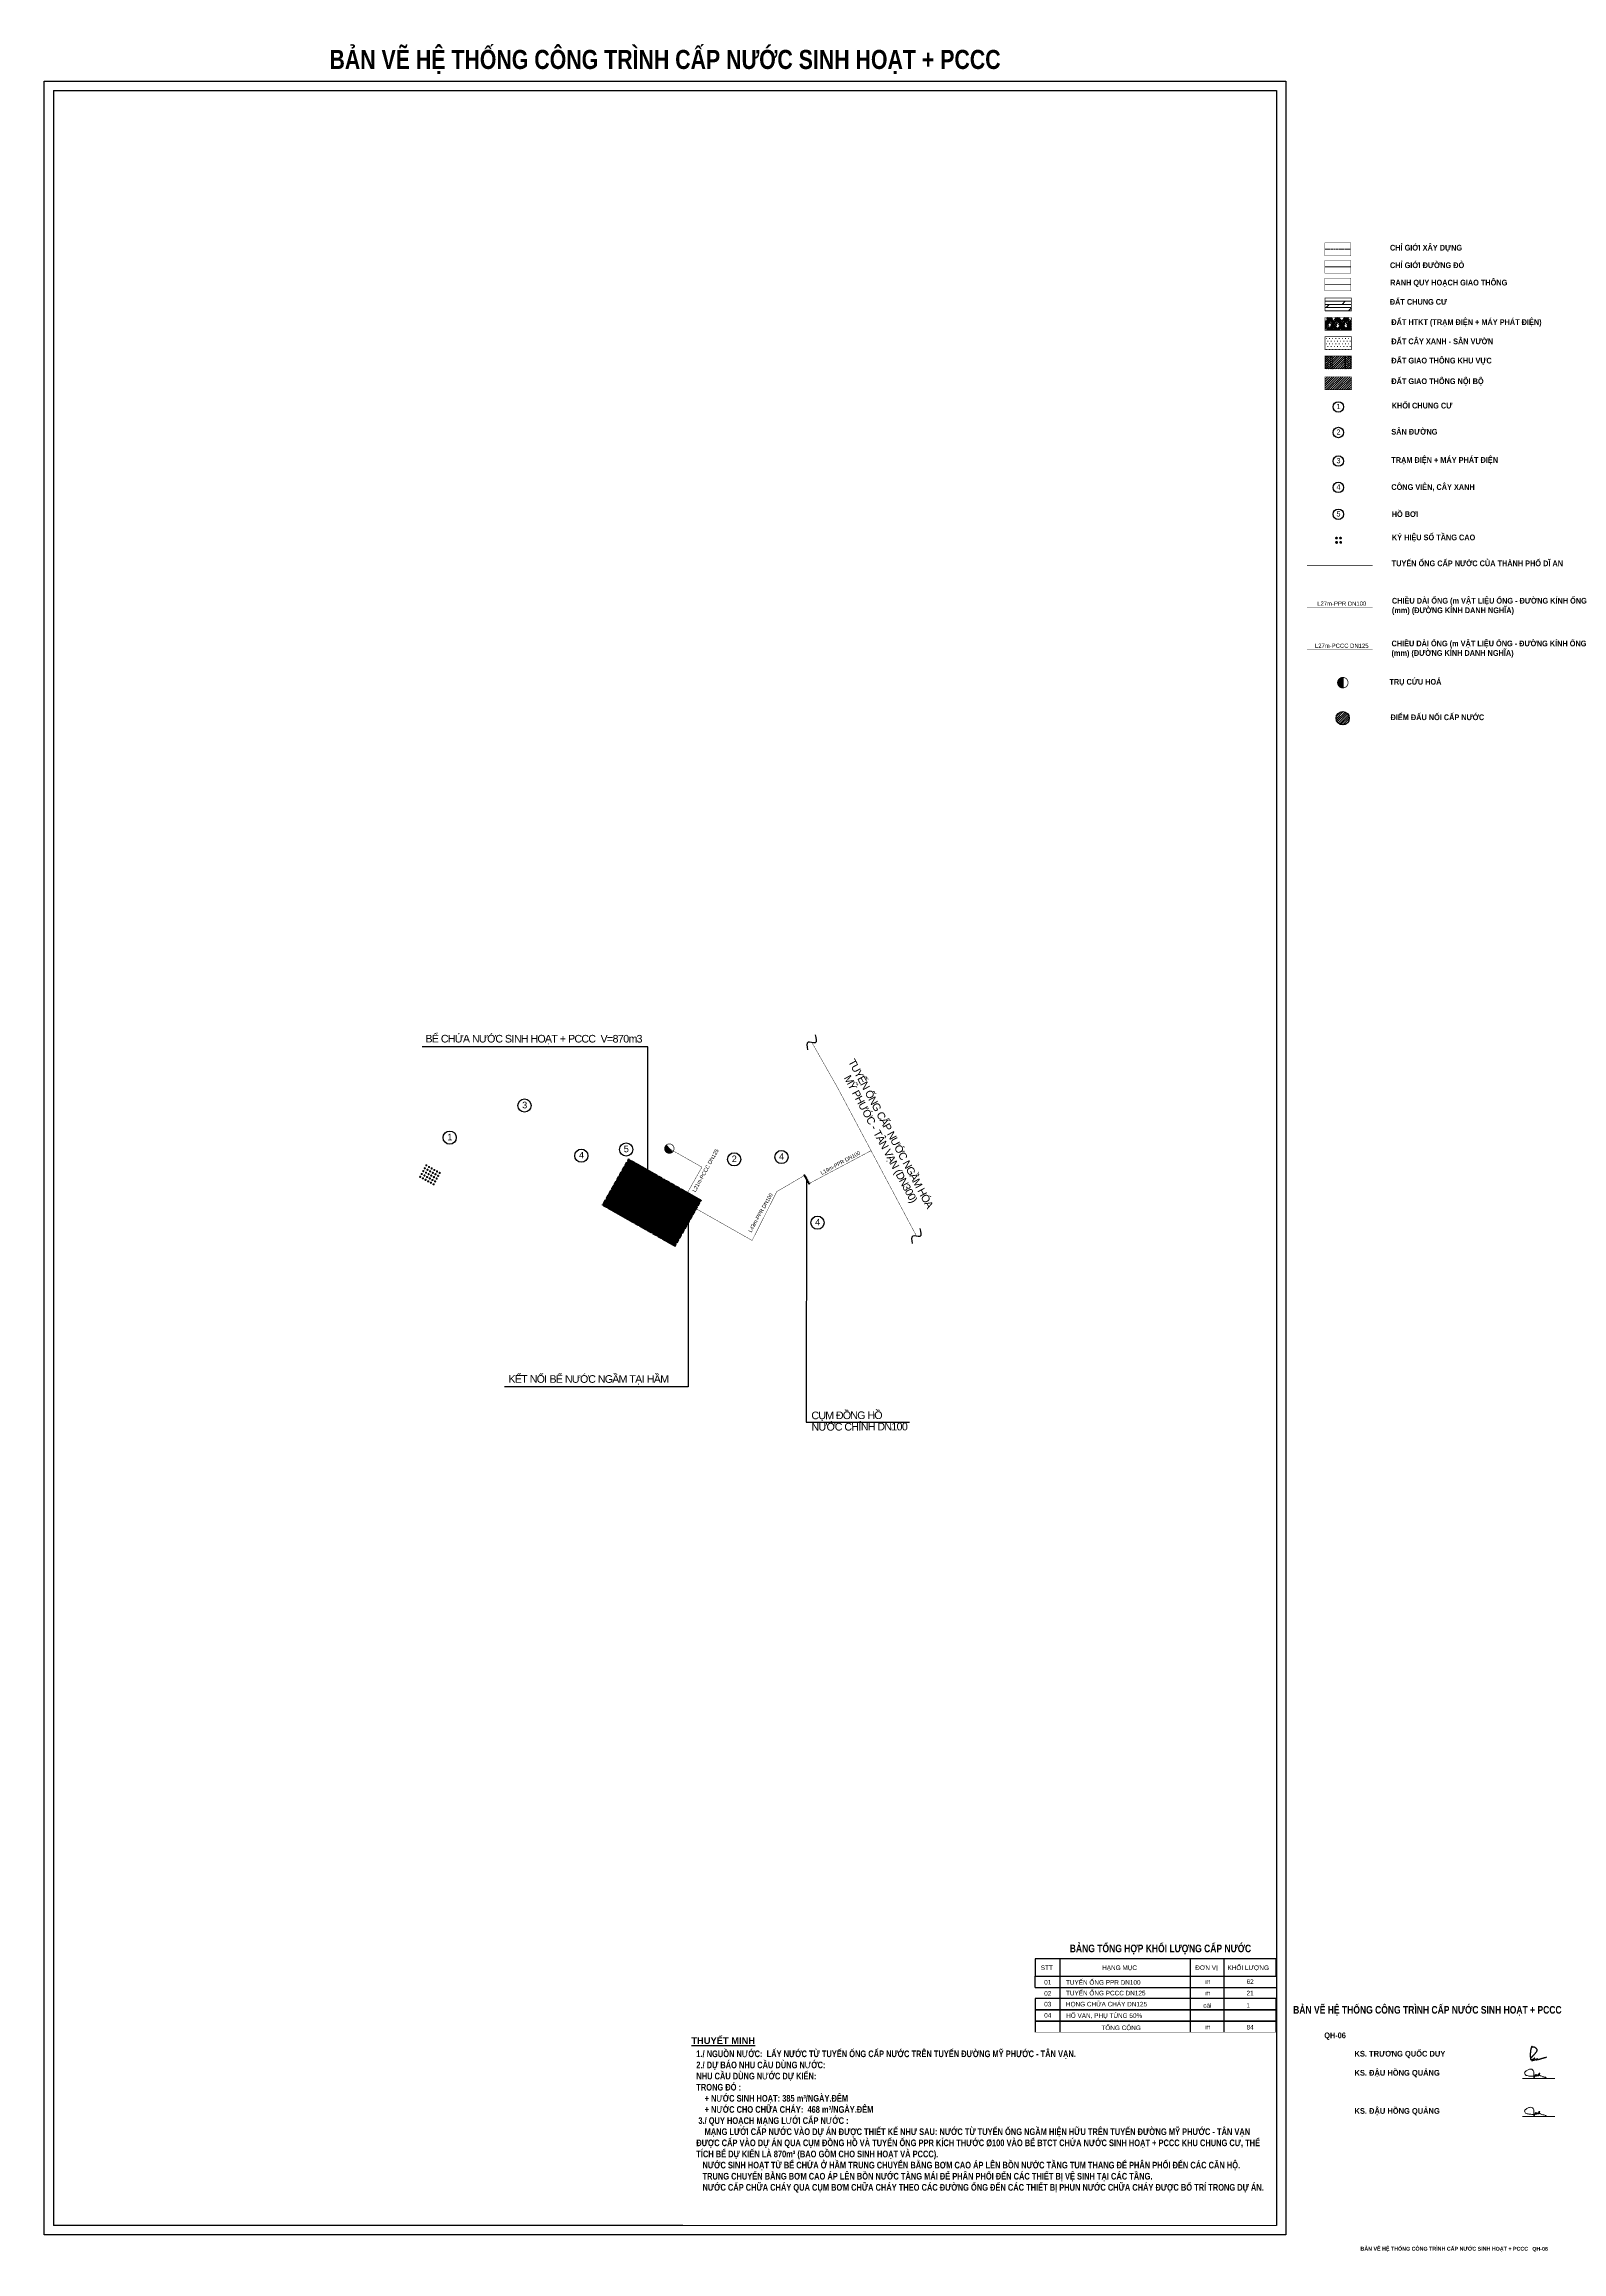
# Paper-space layout 'BẢN VẼ HỆ THỐNG CÔNG TRÌNH CẤP NƯỚC SINH HOẠT + PCCC' of a CAD drawing. Header units: metres. Extents: x 3838 to 4634, y 3892 to 5050.
# The model-space entities are those that its viewports show. They can reach past a viewport. Long polylines and large blocks are cut down to what shows.
import ezdxf
from ezdxf.enums import TextEntityAlignment as Align

# ---------------------------------------------------------------- set-up
doc = ezdxf.new("R2010")
doc.units = ezdxf.units.M
doc.header["$MEASUREMENT"] = 0
doc.set_wipeout_variables(frame=1)
for name, pattern in [('$0$HIDDEN', [0.375, 0.25, -0.125]), ('3-1', [4, 3, -1]), ('ACAD_ISO02W100', [15, 12, -3]), ('DASHDOT', [1, 0.5, -0.25, 0, -0.25]), ('DIVIDE', [1.25, 0.5, -0.25, 0, -0.25, 0, -0.25]), ('HIDDEN2', [4.7625, 3.175, -1.5875]), ('HT_CN_Cấp nước sạch', [11, 2.8, -1.45, 0.5, -1.45, 4.8])]:
    doc.linetypes.add(name, pattern=pattern)
for name, color, linetype, lineweight in [('00-HACTH', 8, 'Continuous', 5), ('E-04', 252, '04DH', 5), ('GACH LAT', 8, 'Continuous', 5), ('HTKT_GT_Chigioi', 7, 'ACAD_ISO02W100', 20), ('QH', 5, '3-1', 30), ('QH_DAT_CTHTKT_DuongGT', 251, 'ACAD_ISO02W100', 20), ('QHDH_DAT_CTHTKT_DuongGT_CH', 251, 'ACAD_ISO02W100', 20)]:
    doc.layers.add(name, color=color, linetype=linetype, lineweight=lineweight)
for name, color, linetype in [('02-TEXT', 7, 'Continuous'), ('@.3. Ong cap nuoc D100', 5, 'Continuous'), ('CHU', 7, 'Continuous'), ('GT-MCN', 7, 'Continuous'), ('HT_CN_Cấp nước sạch', 3, 'HT_CN_Cấp nước sạch'), ('TAD - TEXT', 7, 'Continuous'), ('TextBD', 3, 'Continuous'), ('trucuuhoa', 10, 'Continuous'), ('TT.TAD - LANDMARK', 6, 'Continuous'), ('TT.TAD - LANDSCAPE - HATCH', 254, 'Continuous')]:
    doc.layers.add(name, color=color, linetype=linetype)
doc.styles.add('A1 TTB 2.0_B', font='arialbd.ttf', dxfattribs={"width": 0.8, "height": 3})
doc.styles.add('arial', font='arial.ttf')
doc.styles.get("Standard").update_dxf_attribs({"font": 'arial.ttf'})
doc.styles.add('style1', font='Vhelvcn.ttf')
doc.styles.add('VNIHC', font='Vhelvcn.ttf')
doc.linetypes.add('04DH', pattern='A,15.184282,-3.785163,0.245393,-3.754607,0.245393,-3.785163,15.184282,-3.88722,["0,4kV",VNIHC,S=6,R=0,X=0,Y=-3],-22.15922', length=68.230723)
doc.dimstyles.get("Standard").update_dxf_attribs({"dimtxt": 0.18, "dimasz": 0.18, "dimexe": 0.18, "dimexo": 0.0625, "dimgap": 0.09, "dimtad": 0, "dimtih": 1, "dimtoh": 1, "dimdec": 4, "dimzin": 0, "dimdsep": 46, "dimtxsty": 'Standard', "dimcen": 0.09, "dimadec": 0, "dimazin": 0, "dimtfac": 1, "dimtdec": 4, "dimtofl": 0, "dimtmove": 0, "dimatfit": 3, "dimfxl": 1, "dimtolj": 1, "dimtzin": 0, "dimarcsym": 0})
pattern_1 = [(45, (-2051963.6857, -4028860.0718), (-0.59128672214, 0.59128672214), [])]
pattern_2 = [(45, (149.4126, 716.0512), (0, 1.162173), [2.465341, -0.8217804]), (135, (149.99365, 716.6323), (1e-16, 1.162173), [2.465341, -0.8217804])]

# ---------------------------------------------------------------- blocks, each defined once
blk = doc.blocks.new('TEN HANG MUC')
at = {"color": 6}
blk.add_wipeout([(2345, 1911), (1660, 2528), (786, 2917), (19, 3016), (-923, 2865), (-1651, 2509), (-2252, 1976), (-2569, 1533), (-2837, 936), (-2949, 453), (-2970, -243), (-2929, -539), (-2770, -1090), (-2597, -1452), (-2206, -1997), (-1798, -2371), (-1275, -2690), (-877, -2847), (-443, -2948), (19, -2984), (679, -2910), (1121, -2774), (1620, -2521), (2070, -2173), (2418, -1785), (2615, -1487), (2815, -1069), (2950, -625), (3019, 16), (2939, 706), (2780, 1190), (2523, 1668)], dxfattribs=at).dxf.layer = '02-TEXT'
at = {"layer": '02-TEXT', "color": 6}
blk.add_circle((19, 16), 3000, dxfattribs=at)
at = {"layer": '02-TEXT', "color": 6, "linetype": 'Continuous', "style": 'arial'}
blk.add_attdef('A', text='', height=3000, dxfattribs=at).set_placement((100, -1243), align=Align.CENTER)
blk = doc.blocks.new('FGHNTH')
at = {"layer": 'GACH LAT'}
h = blk.add_hatch(dxfattribs=at)
h.set_pattern_fill('AR-HBONE', color=256, scale=0.008088)
h.set_pattern_definition(pattern_2)
h.paths.add_polyline_path([(810.1, 772), (806.7, 772), (806.7, 765.3), (810.1, 765.3)])
h = blk.add_hatch(dxfattribs=at)
h.set_pattern_fill('AR-HBONE', color=256, scale=0.008088)
h.set_pattern_definition(pattern_2)
h.paths.add_polyline_path([(820.3, 772), (816.9, 772), (816.9, 765.3), (820.3, 765.3)])
at = {"layer": 'QH_DAT_CTHTKT_DuongGT', "linetype": 'Continuous'}
h = blk.add_hatch(dxfattribs=at)
h.set_pattern_fill('DOLMIT', color=256, scale=6.689646, style=0)
h.set_pattern_definition([(0, (-2051963.6857, -4028854.5766), (0, 1.6724114034), []), (45, (-2051963.6857, -4028854.5766), (-3.344822801, 3.344822801), [2.3651468886, -4.730293777])])
h.paths.add_polyline_path([(820.3, 795.7), (806.5, 795.7), (806.5, 802.4), (820.3, 802.4)])
at = {"layer": 'QH_DAT_CTHTKT_DuongGT', "linetype": 'Continuous', "ltscale": 0.01}
h = blk.add_hatch(dxfattribs=at)
h.set_pattern_fill('HOUND', color=256, scale=10.034468, angle=45)
h.set_pattern_definition([(45, (-2051963.6857, -4028849.9477), (1.330395124814, 2.21732520802), [10.0344684204, -5.0172342102]), (135, (-2051963.6857, -4028849.9477), (1.330395124814, -2.21732520802), [10.0344684204, -5.0172342102])])
h.paths.add_polyline_path([(820.3, 785.5), (806.5, 785.5), (806.5, 792.2), (820.3, 792.2)])
at = {"layer": 'QH_DAT_CTHTKT_DuongGT', "ltscale": 3}
h = blk.add_hatch(dxfattribs=at)
h.set_pattern_fill('SWAMP', color=256, scale=1.672411, style=0)
h.set_pattern_definition([(0, (800.0775, 725.4643), (0.836206, 1.44835), [0.20905, -1.46336]), (90, (800.18206, 725.46425), (-0.836206, 1.448351), [0.104526, -2.792176]), (90, (800.2082, 725.46425), (-0.836206, 1.448351), [0.08362, -2.81308]), (90, (800.1559, 725.46425), (-0.836206, 1.448351), [0.08362, -2.81308]), (60, (800.2343, 725.4643), (-0.836206, 1.44835), [0.066896, -1.605515]), (120, (800.1298, 725.4643), (-1.67241, 7e-10), [0.066896, -1.605515])])
h.paths.add_polyline_path([(820.3, 775.4), (806.5, 775.4), (806.5, 782.1), (820.3, 782.1)])
at = {"layer": 'QH_DAT_CTHTKT_DuongGT', "linetype": 'Continuous'}
h = blk.add_hatch(dxfattribs=at)
h.set_pattern_fill('ANSI31', color=256, scale=6.689646)
h.set_pattern_definition(pattern_1)
h.paths.add_polyline_path([(810.1, 772), (810.1, 765.3), (816.9, 765.3), (816.9, 772)])
h = blk.add_hatch(dxfattribs=at)
h.set_pattern_fill('ANSI31', color=256, scale=6.689646)
h.set_pattern_definition(pattern_1)
h.paths.add_polyline_path([(806.5, 761.1), (806.5, 754.4), (820.3, 754.4), (820.3, 761.1)])
at = {"color": 4, "linetype": 'Continuous', "ltscale": 5, "const_width": 0.758, "flags": 128}
for points in [[(812.1, 676.6, 1), (812.8, 676.5, 1)], [(812.1, 674.3, 1), (812.9, 674.3, 1)], [(814.2, 676.6, 1), (814.9, 676.5, 1)], [(814.3, 674.3, 1), (815, 674.3, 1)]]:
    blk.add_lwpolyline(points, format="xyb", close=True, dxfattribs=at)
at = {"layer": '00-HACTH'}
for points in [[(810.1, 771.8), (810.1, 765.1)], [(816.9, 772), (816.9, 765.3)]]:
    blk.add_lwpolyline(points, dxfattribs=at)
at = {"layer": 'HTKT_GT_Chigioi', "ltscale": 0.1}
blk.add_lwpolyline([(806.3, 828), (820, 828)], dxfattribs=at)
at = {"layer": 'HTKT_GT_Chigioi', "color": 1, "linetype": 'Continuous'}
blk.add_lwpolyline([(806.3, 818.8), (820, 818.8)], dxfattribs=at)
at = {"layer": 'QH', "linetype": 'ACAD_ISO02W100', "ltscale": 0.1, "const_width": 0.355}
blk.add_lwpolyline([(806.3, 809.6), (820, 809.6)], dxfattribs=at)
at = {"layer": 'QH_DAT_CTHTKT_DuongGT', "linetype": 'HIDDEN2', "ltscale": 0.3, "const_width": 0.334}
blk.add_lwpolyline([(820.3, 795.7), (806.5, 795.7), (806.5, 802.4), (820.3, 802.4)], close=True, dxfattribs=at)
at = {"layer": 'QH_DAT_CTHTKT_DuongGT', "ltscale": 0.075, "const_width": 0.334}
for points, elevation in [([(820.3, 785.5), (806.5, 785.5), (806.5, 792.2), (820.3, 792.2)], 1.3), ([(820.3, 775.4), (806.5, 775.4), (806.5, 782.1), (820.3, 782.1)], 0.7)]:
    blk.add_lwpolyline(points, close=True, dxfattribs=dict(at, elevation=elevation))
at = {"layer": 'QHDH_DAT_CTHTKT_DuongGT_CH', "ltscale": 0.05, "const_width": 0.334}
for points in [[(820.3, 765.3), (806.5, 765.3), (806.5, 772), (820.3, 772)], [(820.3, 754.4), (806.5, 754.4), (806.5, 761.1), (820.3, 761.1)]]:
    blk.add_lwpolyline(points, close=True, dxfattribs=at)
at = {"layer": 'TT.TAD - LANDSCAPE - HATCH', "color": 0, "linetype": 'Continuous', "const_width": 0.202}
for points in [[(820, 824.6), (806.3, 824.6), (806.3, 831.3), (820, 831.3)], [(820, 815.4), (806.3, 815.4), (806.3, 822.1), (820, 822.1)], [(820, 806.2), (806.3, 806.2), (806.3, 812.9), (820, 812.9)]]:
    blk.add_lwpolyline(points, close=True, dxfattribs=at)
at = {"layer": 'TT.TAD - LANDMARK', "linetype": 'Continuous', "xscale": 0.0009099438408512, "yscale": 0.0009099438408512, "zscale": 0.0009099438408512, "rotation": 0.8617172174704556}
for p, values in [((813.4, 745.3), {'A': '1'}), ((813.4, 731.9), {'A': '2'}), ((813.4, 716.9), {'A': '3'}), ((813.4, 703.1), {'A': '4'}), ((813.4, 689), {'A': '5'})]:
    blk.add_blockref('TEN HANG MUC', p, dxfattribs=at).add_auto_attribs(values)
at = {"char_height": 3, "attachment_point": 1, "style": 'A1 TTB 2.0_B'}
for s, insert, width in [('CHỈ GIỚI XÂY DỰNG', (840.5, 830.3), 41.894), ('CHỈ GIỚI ĐƯỜNG ĐỎ', (840.5, 821.1), 43.077), ('RANH QUY HOẠCH GIAO THÔNG', (840.6, 812), 67.795), ('ĐẤT CHUNG CƯ', (840.4, 801.9), 33.318), ('ĐẤT HTKT (TRẠM ĐIỆN + MÁY PHÁT ĐIỆN)', (841.2, 791.3, 0.7), 86.875), ('ĐẤT CÂY XANH - SÂN VƯỜN', (841.2, 781.2), 58.912), ('ĐẤT GIAO THÔNG KHU VỰC', (841.2, 771.1), 58.191), ('ĐẤT GIAO THÔNG NỘI BỘ', (841.2, 760.3), 53.527), ('KHỐI CHUNG CƯ', (841.4, 747.5), 35.185), ('SÂN ĐƯỜNG', (841.2, 733.8), 26.847), ('TRẠM ĐIỆN + MÁY PHÁT ĐIỆN', (841.2, 719), 61.832), ('CÔNG VIÊN, CÂY XANH', (841.2, 704.8), 48.366), ('HỒ BƠI', (841.4, 690.6), 15.629), ('KÝ HIỆU SỐ TẦNG CAO', (841.5, 678.4), 48.377)]:
    blk.add_mtext(s, dxfattribs=dict(at, insert=insert, width=width))
blk = doc.blocks.new('12123213')
at = {"color": 150}
for points, knots in [([(609.4, -218.6), (609.3, -218.6), (609.3, -218.7), (609.2, -218.8), (609.1, -218.9), (609.2, -219.2), (609.5, -218.9), (609.3, -218.4), (609.4, -219.1), (609.6, -219.3), (609.7, -219.3), (610, -219.2), (609.9, -218.3), (609.8, -219.3), (610.2, -219), (610.2, -218.5), (610.1, -219), (610.1, -219.3), (610.6, -219.2), (610.7, -218.8), (610.9, -218.4), (610.9, -217.8), (610.5, -218), (610.4, -218.3), (610.5, -218.7), (611, -219.2), (612.1, -219.6), (618.3, -220.8), (591.3, -220.6), (608.7, -220.6), (618.9, -220.6)], [0, 0, 0, 0, 0.099162, 0.201018, 0.392046, 0.602533, 0.881055, 1.203485, 1.749519, 1.968398, 2.096615, 2.239044, 2.766634, 3.23568, 3.46424, 3.847857, 4.094222, 4.484997, 4.694943, 5.244841, 5.665559, 6.10729, 6.364389, 6.703421, 7.075903, 7.364109, 8.739008, 10.929396, 22.118781, 38.140248, 38.140248, 38.140248, 38.140248]), ([(608.3, -219.6), (607.8, -219.5), (606.6, -219.5), (604.9, -219.4), (603.2, -218.9), (602.8, -217.4), (604.1, -216.4), (605.4, -215.8), (606.7, -215.6), (607.8, -216.6), (607.8, -218.1), (607.6, -221.4), (608.5, -219.7), (608.5, -218.2), (608.3, -219.9), (608.9, -219), (608.8, -218.3), (608.7, -219.1), (609, -219.4), (609.3, -219.4), (609.4, -219.3), (609.4, -219.3)], [0, 0, 0, 0, 1.535341, 3.527293, 5.239162, 6.11264, 7.758986, 9.301426, 10.570543, 11.559036, 13.200291, 15.669914, 16.998307, 17.635532, 18.393633, 19.069895, 19.388201, 20.000155, 20.260502, 20.573341, 20.658024, 20.658024, 20.658024, 20.658024])]:
    blk.add_open_spline(points, degree=3, knots=knots, dxfattribs=at)
blk = doc.blocks.new('SIGN')
at = {"color": 150, "flags": 128}
blk.add_lwpolyline([(914.5, -122), (914.5, -121.7), (914.5, -121.7), (914.5, -121.7), (915, -120.1), (915, -120.1)], dxfattribs=at)
at = {"color": 150}
blk.add_open_spline([(914.3, -127.3), (914.3, -127), (914.3, -126.4), (914.2, -125.6), (914.2, -125), (914.2, -124.5), (914.2, -124.1), (914.3, -123.6), (914.3, -123.1), (914.3, -122.7), (914.4, -122.3), (914.5, -122), (914.5, -121.8), (914.6, -121.5), (914.7, -121.3), (914.8, -121.1), (914.9, -121), (915, -120.9), (915.1, -120.8), (915.2, -120.7), (915.3, -120.7), (915.4, -120.7), (915.5, -120.7), (915.6, -120.7), (915.7, -120.7), (915.8, -120.7), (915.9, -120.7), (916, -120.7), (916.2, -120.8), (916.3, -120.9), (916.4, -120.9), (916.6, -121), (916.8, -121.1), (916.9, -121.3), (917.1, -121.4), (917.1, -121.5), (917.2, -121.6), (917.3, -121.8), (917.4, -121.9), (917.4, -121.9), (917.4, -122), (917.4, -122.1), (917.5, -122.2), (917.5, -122.4), (917.5, -122.6), (917.4, -122.8), (917.3, -123), (917.3, -123.2), (917.2, -123.4), (917, -123.6), (916.8, -123.9), (916.6, -124.2), (916.3, -124.5), (916, -124.9), (915.7, -125.1), (915.5, -125.4), (915.3, -125.6), (915.1, -125.7), (915, -125.9), (914.8, -126), (914.7, -126.2), (914.6, -126.3), (914.4, -126.5), (914.4, -126.6), (914.3, -126.6), (914.2, -126.7), (914.2, -126.8), (914.1, -126.9), (914.1, -127), (914.1, -127), (914.1, -127.1), (914.1, -127.1), (914.1, -127.2), (914.1, -127.2), (914.2, -127.2), (914.2, -127.3), (914.3, -127.3), (914.3, -127.3), (914.3, -127.3), (914.4, -127.3), (914.4, -127.3), (914.4, -127.3), (914.5, -127.3), (914.5, -127.3), (914.6, -127.3), (914.7, -127.3), (914.7, -127.3), (914.8, -127.3), (914.9, -127.3), (915, -127.3), (915.1, -127.3), (915.3, -127.2), (915.5, -127.2), (915.6, -127.1), (915.7, -127), (915.8, -127), (915.8, -127), (915.9, -126.9), (916, -126.9), (916, -126.8), (916.1, -126.8), (916.1, -126.8), (916.2, -126.7), (916.2, -126.7), (916.2, -126.7), (916.2, -126.7), (916.3, -126.7), (916.3, -126.7), (916.3, -126.6), (916.3, -126.6), (916.3, -126.6), (916.3, -126.6), (916.3, -126.6), (916.3, -126.6), (916.3, -126.6), (916.3, -126.6), (916.3, -126.6), (916.4, -126.6), (916.4, -126.6), (916.4, -126.6), (916.4, -126.6), (916.4, -126.6), (916.4, -126.6), (916.4, -126.6), (916.4, -126.6), (916.4, -126.6), (916.4, -126.6), (916.4, -126.6), (916.4, -126.6), (916.4, -126.6), (916.4, -126.6), (916.4, -126.6), (916.4, -126.6), (916.4, -126.6), (916.4, -126.6), (916.4, -126.6), (916.4, -126.6), (916.4, -126.6), (916.4, -126.6), (916.4, -126.6), (916.4, -126.6), (916.4, -126.6), (916.4, -126.6), (916.4, -126.6), (916.4, -126.6), (916.4, -126.6), (916.4, -126.6), (916.4, -126.6), (916.4, -126.6), (916.3, -126.6), (916.3, -126.6), (916.3, -126.6), (916.3, -126.6), (916.3, -126.6), (916.3, -126.6), (916.3, -126.6), (916.3, -126.6), (916.3, -126.7), (916.3, -126.7), (916.3, -126.7), (916.3, -126.7), (916.3, -126.7), (916.2, -126.7), (916.2, -126.8), (916.2, -126.8), (916.1, -126.8), (916.1, -126.8), (916.1, -126.9), (916, -126.9), (916, -126.9), (915.9, -127), (915.9, -127), (915.8, -127.1), (915.7, -127.1), (915.6, -127.2), (915.5, -127.3), (915.4, -127.4), (915.3, -127.4), (915.2, -127.5), (915.2, -127.5), (915.1, -127.5), (915.1, -127.6), (915, -127.6), (914.9, -127.6), (914.9, -127.6), (914.9, -127.7), (914.9, -127.7), (914.8, -127.7), (914.8, -127.7), (914.8, -127.7), (914.8, -127.7), (914.8, -127.7), (914.8, -127.7), (914.8, -127.8), (914.8, -127.8), (914.8, -127.8), (914.8, -127.8), (914.8, -127.8), (914.7, -127.8), (914.7, -127.8), (914.7, -127.8), (914.7, -127.8), (914.7, -127.8), (914.7, -127.8), (914.8, -127.8), (914.8, -127.8), (914.8, -127.8), (914.8, -127.8), (914.8, -127.8), (914.8, -127.8), (914.8, -127.8), (914.8, -127.8), (914.8, -127.8), (914.8, -127.8), (914.8, -127.8), (914.8, -127.8), (914.9, -127.8), (914.9, -127.8), (914.9, -127.8), (914.9, -127.8), (915, -127.8), (915, -127.8), (915.1, -127.8), (915.1, -127.8), (915.2, -127.8), (915.3, -127.8), (915.3, -127.8), (915.4, -127.7), (915.5, -127.7), (915.7, -127.7), (915.8, -127.7), (916, -127.6), (916.1, -127.6), (916.2, -127.5), (916.4, -127.5), (916.5, -127.4), (916.7, -127.4), (916.8, -127.3), (916.9, -127.3), (917.1, -127.3), (917.2, -127.2), (917.3, -127.2), (917.4, -127.1), (917.4, -127.1), (917.5, -127.1), (917.6, -127.1), (917.6, -127.1), (917.6, -127), (917.7, -127), (917.7, -127), (917.7, -127), (917.8, -127), (917.8, -127), (917.8, -127), (917.9, -127), (917.9, -127), (917.9, -126.9), (917.9, -126.9), (917.9, -126.9), (917.9, -126.9), (917.9, -126.9), (917.9, -126.9), (917.9, -126.9), (917.9, -126.9), (917.9, -126.9), (917.9, -126.9), (917.9, -126.9), (917.9, -126.9), (917.9, -126.9), (917.9, -126.9), (917.9, -126.9), (917.9, -126.9), (917.9, -126.9), (917.9, -126.9), (917.9, -126.9), (917.9, -126.9), (917.9, -126.9), (917.9, -126.9), (917.9, -126.9), (917.9, -126.9), (917.9, -126.9), (917.9, -126.9), (917.9, -126.9), (917.9, -126.9), (917.9, -126.9), (917.9, -126.9), (917.9, -126.9), (917.9, -126.9), (917.9, -126.9), (917.9, -126.9), (917.9, -126.9), (917.9, -126.9), (917.9, -126.9), (917.9, -126.9), (917.9, -126.9), (917.9, -126.9), (917.9, -126.9), (917.9, -126.9), (917.9, -126.9), (917.9, -126.9), (917.9, -126.9), (917.9, -127), (917.9, -127), (917.9, -127), (917.9, -127), (917.9, -127), (917.8, -127), (917.8, -127), (917.8, -127), (917.8, -127), (917.7, -127), (917.7, -127.1), (917.7, -127.1), (917.6, -127.1), (917.6, -127.1), (917.5, -127.1), (917.4, -127.2), (917.4, -127.2), (917.4, -127.2), (917.3, -127.2), (917.3, -127.3), (917.2, -127.3), (917.2, -127.3), (917.2, -127.3), (917.1, -127.3), (917.1, -127.4), (917.1, -127.4), (917, -127.4), (917, -127.4), (917, -127.4), (917, -127.4), (917, -127.4), (917, -127.4), (917, -127.4), (917, -127.5), (917, -127.5), (917, -127.5), (917, -127.5), (917, -127.5), (917, -127.5), (917, -127.5), (917, -127.5), (917, -127.5), (917, -127.5), (917, -127.5), (917, -127.5), (917, -127.5), (917, -127.5), (917, -127.5), (917, -127.5), (917, -127.5), (917, -127.5), (917.1, -127.5), (917.1, -127.5), (917.1, -127.5), (917.2, -127.5), (917.2, -127.5), (917.2, -127.5), (917.3, -127.5), (917.3, -127.5), (917.4, -127.5), (917.4, -127.5), (917.5, -127.4), (917.6, -127.4), (917.7, -127.4), (917.8, -127.4), (917.9, -127.4), (918, -127.3), (918.1, -127.3), (918.2, -127.3), (918.4, -127.2), (918.6, -127.2), (918.8, -127.1), (919, -127.1), (919.2, -127), (919.5, -126.9), (919.9, -126.8), (920.2, -126.7), (920.6, -126.6), (920.9, -126.5), (921.3, -126.4), (921.6, -126.3), (922.1, -126.2), (922.5, -126.1), (922.7, -126)], degree=3, knots=[0, 0, 0, 0, 7.116012, 14.232024, 17.79003, 21.348035, 24.906041, 28.464047, 32.022053, 35.580059, 39.138065, 40.917068, 42.696071, 44.475074, 46.254077, 48.03308, 49.812083, 50.701584, 51.591086, 52.480587, 53.370089, 54.25959, 55.149092, 56.038593, 56.928094, 57.459556, 57.991017, 59.05394, 60.116863, 61.179786, 62.242709, 63.305632, 65.431477, 67.557323, 68.620246, 69.683169, 70.746091, 71.809014, 72.871937, 73.403399, 73.93486, 74.73087, 75.52688, 77.1189, 78.71092, 80.302941, 81.894961, 83.486981, 85.079001, 86.671021, 89.855062, 93.039102, 96.223142, 99.407183, 102.591223, 105.775264, 107.367284, 108.959304, 110.551324, 112.143344, 113.735364, 115.327385, 116.919405, 117.715415, 118.511425, 119.307435, 120.103445, 120.899455, 121.29746, 121.695465, 122.09347, 122.491475, 122.88948, 123.287485, 123.68549, 124.083496, 124.481501, 124.879506, 125.037677, 125.195849, 125.512192, 125.828535, 126.144878, 126.461221, 126.777565, 127.410251, 128.042937, 128.675624, 129.30831, 129.940996, 131.206369, 132.471742, 133.737114, 135.002487, 136.088362, 136.631299, 137.174236, 137.717173, 138.260111, 138.803048, 139.345985, 139.888922, 140.160391, 140.43186, 140.703328, 140.974797, 141.110531, 141.246265, 141.382, 141.517734, 141.653468, 141.721335, 141.755269, 141.789203, 141.823136, 141.85707, 141.891003, 141.90797, 141.924937, 141.941904, 141.950387, 141.958871, 141.963112, 141.967354, 141.975837, 141.984321, 141.988562, 141.992804, 141.994925, 141.997046, 141.998106, 141.999167, 142.001288, 142.005529, 142.009771, 142.014013, 142.018254, 142.026738, 142.035221, 142.043704, 142.052188, 142.05643, 142.060671, 142.069155, 142.077638, 142.094605, 142.111572, 142.128538, 142.145505, 142.162472, 142.196406, 142.230339, 142.264273, 142.298206, 142.33214, 142.400007, 142.467874, 142.603609, 142.739343, 142.875077, 143.010811, 143.146546, 143.418014, 143.689483, 143.96515, 144.240817, 144.516484, 144.79215, 145.343484, 145.894818, 146.446152, 146.997485, 147.548819, 148.100153, 149.20282, 150.305488, 151.408155, 152.510822, 153.009706, 153.50859, 154.007474, 154.506358, 155.005242, 155.504126, 155.753568, 156.00301, 156.252452, 156.501894, 156.626615, 156.751336, 156.876057, 157.000778, 157.125499, 157.187859, 157.250219, 157.2814, 157.31258, 157.34376, 157.37494, 157.406121, 157.437301, 157.468481, 157.499661, 157.530842, 157.562022, 157.593202, 157.624382, 157.655563, 157.686743, 157.717923, 157.749103, 157.811464, 157.873824, 157.998545, 158.123266, 158.247987, 158.372708, 158.497429, 158.746871, 158.996313, 159.245755, 159.495197, 159.994081, 160.492965, 161.035106, 161.577248, 162.119389, 162.66153, 163.745813, 164.830096, 165.914379, 166.998662, 168.082944, 169.167227, 170.322182, 171.477137, 172.632092, 173.787047, 174.942002, 176.096958, 177.251913, 177.82939, 178.406868, 178.984345, 179.561823, 180.1393, 180.428039, 180.716778, 181.005516, 181.294255, 181.582994, 181.871733, 182.160471, 182.304841, 182.44921, 182.59358, 182.737949, 182.810134, 182.882318, 182.918411, 182.954503, 182.990595, 183.026688, 183.06278, 183.098872, 183.116919, 183.134965, 183.153011, 183.171057, 183.189103, 183.198126, 183.207149, 183.211661, 183.216173, 183.220684, 183.22294, 183.225196, 183.226324, 183.227451, 183.228579, 183.229707, 183.230835, 183.231963, 183.234219, 183.23873, 183.243242, 183.247753, 183.252265, 183.261288, 183.270311, 183.279334, 183.288357, 183.29738, 183.306403, 183.315427, 183.333473, 183.351519, 183.387611, 183.423704, 183.459796, 183.531981, 183.604165, 183.67635, 183.748535, 183.892904, 184.037273, 184.181643, 184.326012, 184.470382, 184.75912, 185.047859, 185.336598, 185.625337, 185.914075, 186.491553, 187.06903, 187.646508, 187.917757, 188.189006, 188.460255, 188.731504, 189.274002, 189.8165, 190.087749, 190.358998, 190.630247, 190.901496, 191.037121, 191.172745, 191.30837, 191.443994, 191.511806, 191.579619, 191.647431, 191.715243, 191.783056, 191.816962, 191.850868, 191.884774, 191.901727, 191.91868, 191.935633, 191.952586, 191.969539, 191.978016, 191.986492, 192.075699, 192.120302, 192.164905, 192.254111, 192.343317, 192.52173, 192.700142, 192.878555, 193.056967, 193.413792, 193.770617, 194.127442, 194.484267, 194.841092, 195.197917, 195.554742, 196.268392, 196.982042, 197.695692, 198.409342, 199.122992, 199.836642, 200.550292, 201.977592, 203.404892, 204.832192, 206.259492, 207.686792, 209.114092, 211.968692, 214.823292, 217.677892, 220.532492, 223.387092, 226.241692, 229.096292, 231.950892, 237.660092, 237.660092, 237.660092, 237.660092], dxfattribs=at)
blk = doc.blocks.new('dfsdsf')
at = {"layer": 'trucuuhoa', "linetype": 'Continuous'}
blk.add_hatch(color=10, dxfattribs=at).paths.add_polyline_path([(418832.2, 1177082.92, 0.414214), (418831.08, 1177081.8, 0.414214), (418832.2, 1177080.68)])
at = {"layer": 'trucuuhoa', "color": 10, "linetype": 'Continuous'}
blk.add_line((418832.2, 1177082.92), (418832.2, 1177080.68), dxfattribs=at)
at = {"layer": 'trucuuhoa', "color": 10, "linetype": 'Continuous', "const_width": 0.154, "flags": 128}
blk.add_lwpolyline([(418833.32, 1177081.8, 1), (418831.08, 1177081.8, 1)], format="xyb", close=True, dxfattribs=at)
blk = doc.blocks.new('dong ho nuoc')
at = {"layer": '@.3. Ong cap nuoc D100', "color": 170, "linetype": 'DASHDOT', "ltscale": 4}
for p, q in [((-10.7, 0.3), (-10.9, 0.3)), ((-10.9, 0), (-10.9, 0.3)), ((-10.9, 0), (-10.1, 0)), ((-10.7, 0), (-10.9, 0)), ((-10.9, -0.3), (-10.9, 0)), ((-10.7, 0), (-10.7, 0)), ((-10.5, -0.4), (-10.5, 0.4)), ((-10, 0.3), (-10.2, 0.3)), ((-10.2, 0), (-10.2, 0)), ((-10, 0), (-10.2, 0)), ((-10, 0.3), (-10, 0)), ((-9.2, 0.2), (-10, 0.2)), ((-9.2, 0), (-10, 0)), ((-10, 0), (-10, -0.3)), ((-9.1, 0.6), (-9.2, 0.6)), ((-9.2, 0.2), (-9.2, 0.6)), ((-9.2, 0.2), (-9.2, -0.2)), ((-9.1, 0.6), (-9.1, 0.3)), ((-8.1, 0.6), (-8.2, 0.6)), ((-8.2, 0.3), (-8.2, 0.6)), ((-8.1, 0.6), (-8.1, 0.2)), ((-7.3, 0.2), (-8.1, 0.2)), ((-8.1, -0.2), (-8.1, 0.2)), ((-7.3, 0), (-8.1, 0)), ((-7.2, 0.6), (-7.3, 0.6)), ((-7.3, -0.6), (-7.3, 0.6)), ((-7.2, 0.6), (-7.2, -0.6)), ((-5.5, 0.6), (-5.6, 0.6)), ((-5.6, -0.6), (-5.6, 0.6)), ((-5.5, 0.6), (-5.5, -0.6)), ((-4.6, 0.2), (-5.5, 0.2)), ((-4.6, 0), (-5.5, 0)), ((-4.5, 0.6), (-4.6, 0.6)), ((-4.6, 0.2), (-4.6, 0.6)), ((-4.6, 0.2), (-4.6, -0.2)), ((-4.5, 0.6), (-4.5, 0.3)), ((-3.5, 0.6), (-3.6, 0.6)), ((-3.6, 0.3), (-3.6, 0.6)), ((-3.5, 0.6), (-3.5, 0.2)), ((-2.7, 0.2), (-3.5, 0.2)), ((-3.5, -0.2), (-3.5, 0.2)), ((-2.7, 0), (-3.5, 0)), ((-2.7, 0.4), (-2.6, 0.4)), ((-2.7, 0), (-2.7, 0.4)), ((-2.7, 0.3), (-2.7, 0.3)), ((-2.7, 0.3), (-2.7, 0.3)), ((-2.7, 0.2), (-2.7, -0.2)), ((-2.7, 0), (-2.7, 0.2)), ((-2.7, 0), (-2.7, -0.4)), ((-2.7, -0.2), (-2.7, 0)), ((-2.6, 0.4), (-2.6, 0)), ((-2.6, 0.2), (-2.6, 0.2)), ((-2.6, 0.2), (-2.6, 0)), ((-2.6, 0.2), (-2.4, 0.2)), ((-2.6, 0.2), (-2.6, 0.2)), ((-2.6, 0.2), (-2.6, 0.2)), ((-2.6, 0), (-2.6, -0.2)), ((-2.6, -0.4), (-2.6, 0)), ((-2.5, 0), (-2.5, 0)), ((-2.4, 0.2), (-2, 0.2)), ((-2.4, 0.2), (-2.4, 0.2)), ((-2.4, 0.2), (-2.4, 0.2)), ((-2.4, 0.2), (-2.4, 0)), ((-2.4, 0), (-2.4, -0.2)), ((-2, 0), (-2.3, 0)), ((-2.2, 0.3), (-2, 0.3)), ((-2.2, 0.2), (-2.1, 0.2)), ((-2.1, 0), (-2.1, 0.1)), ((-2.1, 0.1), (-2.1, 0.1)), ((-2.1, 0), (-2.1, 0)), ((-2.1, 0), (-2.1, 0)), ((-2.1, 0), (-2.1, 0)), ((-2.1, 0), (-2.1, 0)), ((-2, 0.3), (-1.9, 0.3)), ((-2, 0.2), (-2, 0.2)), ((-1.9, 0.3), (-1.8, 0.3)), ((-1.9, 0.2), (-1.9, 0.2)), ((-1.9, 0.2), (-1.9, 0.2)), ((-1.9, 0.2), (-1.9, 0.2)), ((-1.9, 0), (-1.9, 0.2)), ((-1.9, 0.2), (-1.7, 0.2)), ((-1.8, 0.2), (-1.9, 0.2)), ((-1.9, -0.2), (-1.9, 0)), ((-1.7, 0.2), (-1.6, 0.2)), ((-1.7, 0.2), (-1.7, 0.2)), ((-1.7, 0.2), (-1.7, 0.2)), ((-1.7, 0.2), (-1.7, 0.2)), ((-1.7, 0.2), (-1.7, 0.2)), ((-1.6, 0.4), (-1.5, 0.4)), ((-1.6, 0), (-1.6, 0.4)), ((-1.6, 0.2), (-1.6, 0)), ((-1.6, -0.2), (-1.6, 0)), ((-1.6, -0.4), (-1.6, 0)), ((-1.5, 0.4), (-1.5, 0)), ((-1.5, 0.3), (-1.5, 0.3)), ((-1.5, 0.3), (-1.5, 0.3)), ((-0.9, 0.2), (-1.5, 0.2)), ((-1.5, -0.2), (-1.5, 0.2)), ((-1.5, 0.2), (-1.5, 0)), ((-0.9, 0), (-1.5, 0)), ((-1.5, 0), (-1.5, -0.2)), ((-1.5, -0.4), (-1.5, 0)), ((-0.7, 0.3), (-0.9, 0.3)), ((-0.9, 0), (-0.9, 0.3)), ((-0.9, 0), (-0.1, 0)), ((-0.7, 0), (-0.9, 0)), ((-0.9, -0.3), (-0.9, 0)), ((-0.7, 0), (-0.7, 0)), ((-0.5, -0.4), (-0.5, 0.4)), ((0, 0.3), (-0.2, 0.3)), ((-0.2, 0), (0, 0)), ((-0.2, 0), (-0.2, 0)), ((0, 0.3), (0, 0)), ((0, 0), (0, -0.3)), ((-10.9, -0.3), (-10.7, -0.3)), ((-10.2, -0.3), (-10, -0.3)), ((-10, -0.2), (-9.2, -0.2)), ((-9.2, -0.6), (-9.2, -0.2)), ((-9.2, -0.6), (-9.1, -0.6)), ((-9.1, -0.3), (-9.1, -0.6)), ((-8.2, -0.6), (-8.2, -0.3)), ((-8.2, -0.6), (-8.1, -0.6)), ((-8.1, -0.2), (-8.1, -0.6)), ((-8.1, -0.2), (-7.3, -0.2)), ((-7.3, -0.6), (-7.2, -0.6)), ((-5.6, -0.6), (-5.5, -0.6)), ((-5.5, -0.2), (-4.6, -0.2)), ((-4.6, -0.6), (-4.6, -0.2)), ((-4.6, -0.6), (-4.5, -0.6)), ((-4.5, -0.3), (-4.5, -0.6)), ((-3.6, -0.6), (-3.6, -0.3)), ((-3.6, -0.6), (-3.5, -0.6)), ((-3.5, -0.2), (-3.5, -0.6)), ((-3.5, -0.2), (-2.7, -0.2)), ((-2.7, -0.3), (-2.7, -0.3)), ((-2.7, -0.3), (-2.7, -0.3)), ((-2.6, -0.4), (-2.7, -0.4)), ((-2.4, -0.2), (-2.6, -0.2)), ((-2, -0.2), (-2.4, -0.2)), ((-2, 0), (-2.3, 0)), ((-2.1, -0.2), (-2.2, -0.2)), ((-2, -0.3), (-2.2, -0.3)), ((-2.1, 0), (-2.1, 0)), ((-2.1, -0.1), (-2.1, 0)), ((-2.1, 0), (-2.1, 0)), ((-2.1, 0), (-2.1, 0)), ((-1.9, -0.3), (-2, -0.3)), ((-2, -0.2), (-2, -0.2)), ((-1.8, -0.2), (-1.9, -0.2)), ((-1.9, -0.2), (-1.9, -0.2)), ((-1.8, -0.3), (-1.9, -0.3)), ((-1.8, -0.2), (-1.7, -0.2)), ((-1.7, -0.2), (-1.8, -0.2)), ((-1.8, -0.2), (-1.8, -0.2)), ((-1.7, -0.2), (-1.7, -0.2)), ((-1.6, -0.2), (-1.7, -0.2)), ((-1.7, -0.2), (-1.7, -0.2)), ((-1.7, -0.2), (-1.7, -0.2)), ((-1.7, -0.2), (-1.7, -0.2)), ((-1.7, -0.2), (-1.7, -0.2)), ((-1.7, -0.2), (-1.7, -0.2)), ((-1.7, -0.2), (-1.7, -0.2)), ((-1.7, -0.2), (-1.7, -0.2)), ((-1.7, -0.2), (-1.7, -0.2)), ((-1.7, -0.2), (-1.7, -0.2)), ((-1.5, -0.4), (-1.6, -0.4)), ((-1.5, -0.2), (-0.9, -0.2)), ((-1.5, -0.3), (-1.5, -0.3)), ((-1.5, -0.3), (-1.5, -0.3)), ((-0.9, -0.3), (-0.7, -0.3)), ((-0.2, -0.3), (0, -0.3))]:
    blk.add_line(p, q, dxfattribs=at)
at = {"layer": '@.3. Ong cap nuoc D100', "color": 170, "linetype": 'DASHDOT', "ltscale": 4, "flags": 128}
for points in [[(-10.7, 0.3), (-10.7, 0.3), (-10.7, 0.3), (-10.7, 0.3), (-10.7, 0.3), (-10.7, 0.3), (-10.7, 0.3), (-10.7, 0.3), (-10.6, 0.3), (-10.6, 0.3), (-10.6, 0.3), (-10.6, 0.3), (-10.6, 0.3), (-10.6, 0.3), (-10.6, 0.3), (-10.6, 0.3), (-10.6, 0.3), (-10.6, 0.3), (-10.6, 0.3), (-10.5, 0.3), (-10.5, 0.3), (-10.5, 0.3), (-10.5, 0.3), (-10.5, 0.3), (-10.5, 0.3), (-10.5, 0.3), (-10.5, 0.3), (-10.5, 0.3), (-10.5, 0.3), (-10.5, 0.3), (-10.5, 0.3), (-10.5, 0.3), (-10.5, 0.3), (-10.5, 0.3), (-10.5, 0.3), (-10.5, 0.3), (-10.5, 0.3), (-10.5, 0.3), (-10.5, 0.3), (-10.5, 0.3)], [(-10.2, 0.3), (-10.2, 0.3), (-10.2, 0.3), (-10.2, 0.3), (-10.3, 0.3), (-10.3, 0.3), (-10.3, 0.3), (-10.3, 0.3), (-10.3, 0.3), (-10.3, 0.3), (-10.3, 0.3), (-10.3, 0.3), (-10.3, 0.3), (-10.3, 0.3), (-10.3, 0.3), (-10.4, 0.3), (-10.4, 0.3), (-10.4, 0.3), (-10.4, 0.3), (-10.4, 0.3), (-10.4, 0.3), (-10.4, 0.3), (-10.4, 0.3), (-10.4, 0.3), (-10.4, 0.3), (-10.4, 0.3), (-10.4, 0.3), (-10.4, 0.3), (-10.4, 0.3), (-10.4, 0.3), (-10.5, 0.3), (-10.5, 0.3), (-10.5, 0.3), (-10.5, 0.3), (-10.5, 0.3), (-10.5, 0.3), (-10.5, 0.3), (-10.5, 0.3), (-10.5, 0.3), (-10.5, 0.3)], [(-10.5, 0.3), (-10.5, 0.3), (-10.5, 0.3), (-10.5, 0.3), (-10.5, 0.3), (-10.5, 0.3)], [(-10.5, 0.3), (-10.5, 0.3), (-10.4, 0.3), (-10.4, 0.3), (-10.4, 0.3)], [(-10.5, 0.3), (-10.5, 0.3), (-10.5, 0.3), (-10.5, 0.3), (-10.5, 0.3), (-10.5, 0.3)], [(-10.4, 0.3), (-10.4, 0.2), (-10.4, 0.2), (-10.4, 0.2), (-10.4, 0.2), (-10.4, 0.2), (-10.4, 0.2), (-10.4, 0.2), (-10.3, 0.2), (-10.3, 0.2), (-10.3, 0.2), (-10.3, 0.2), (-10.3, 0.2), (-10.3, 0.2), (-10.3, 0.2), (-10.3, 0.2), (-10.3, 0.2), (-10.3, 0.2), (-10.3, 0.2), (-10.3, 0.2), (-10.3, 0.1), (-10.3, 0.1), (-10.2, 0.1), (-10.2, 0.1), (-10.2, 0.1), (-10.2, 0.1), (-10.2, 0.1), (-10.2, 0.1), (-10.2, 0.1), (-10.2, 0.1), (-10.2, 0.1), (-10.2, 0), (-10.2, 0), (-10.2, 0), (-10.2, 0), (-10.2, 0), (-10.2, 0)], [(-10.2, 0), (-10.2, 0), (-10.2, 0), (-10.2, 0), (-10.2, 0), (-10.2, -0.1), (-10.2, -0.1), (-10.2, -0.1), (-10.2, -0.1), (-10.2, -0.1), (-10.2, -0.1), (-10.2, -0.1), (-10.2, -0.1), (-10.2, -0.1), (-10.3, -0.1), (-10.3, -0.1), (-10.3, -0.2), (-10.3, -0.2), (-10.3, -0.2), (-10.3, -0.2), (-10.3, -0.2), (-10.3, -0.2), (-10.3, -0.2), (-10.3, -0.2), (-10.3, -0.2), (-10.3, -0.2), (-10.3, -0.2), (-10.3, -0.2), (-10.4, -0.2), (-10.4, -0.2), (-10.4, -0.2), (-10.4, -0.2), (-10.4, -0.2), (-10.4, -0.2), (-10.4, -0.2), (-10.4, -0.3), (-10.4, -0.3)], [(-7.2, 0.3), (-7.1, 0.3), (-7.1, 0.4), (-7, 0.4), (-7, 0.4), (-7, 0.4), (-6.9, 0.5), (-6.9, 0.5), (-6.8, 0.5), (-6.8, 0.5), (-6.8, 0.5)], [(-7.2, 0.3), (-7.2, 0.3), (-7.2, 0.3), (-7.2, 0.3), (-7.2, 0.3), (-7.2, 0.3), (-7.2, 0.3), (-7.2, 0.3), (-7.2, 0.3), (-7.2, 0.3), (-7.2, 0.3), (-7.2, 0.3), (-7.2, 0.3), (-7.2, 0.3), (-7.2, 0.3), (-7.2, 0.3), (-7.2, 0.3), (-7.2, 0.3), (-7.2, 0.3), (-7.2, 0.3), (-7.2, 0.3), (-7.2, 0.3), (-7.2, 0.3), (-7.2, 0.3), (-7.2, 0.3), (-7.2, 0.3), (-7.2, 0.3), (-7.2, 0.3), (-7.2, 0.3), (-7.2, 0.3), (-7.2, 0.3), (-7.2, 0.3), (-7.2, 0.3), (-7.2, 0.3), (-7.2, 0.3), (-7.2, 0.3), (-7.2, 0.3), (-7.2, 0.3), (-7.2, 0.3), (-7.2, 0.3), (-7.2, 0.3), (-7.2, 0.3), (-7.2, 0.3), (-7.2, 0.3), (-7.2, 0.3), (-7.2, 0.3), (-7.2, 0.3), (-7.2, 0.3), (-7.2, 0.3), (-7.2, 0.3), (-7.2, 0.3), (-7.2, 0.3), (-7.2, 0.3), (-7.2, 0.3), (-7.2, 0.3), (-7.2, 0.3), (-7.2, 0.3), (-7.2, 0.3)], [(-7.2, 0.3), (-7.2, 0.3), (-7.2, 0.3), (-7.2, 0.3), (-7.2, 0.3), (-7.2, 0.3), (-7.2, 0.3), (-7.2, 0.3), (-7.2, 0.3), (-7.2, 0.3), (-7.2, 0.3), (-7.2, 0.3), (-7.2, 0.3), (-7.2, 0.3), (-7.2, 0.3), (-7.2, 0.3), (-7.2, 0.3), (-7.2, 0.3), (-7.2, 0.3), (-7.2, 0.3), (-7.2, 0.3), (-7.2, 0.3), (-7.2, 0.3), (-7.2, 0.3), (-7.2, 0.3), (-7.2, 0.3), (-7.2, 0.3), (-7.2, 0.3), (-7.2, 0.3), (-7.2, 0.3), (-7.2, 0.3), (-7.2, 0.3), (-7.2, 0.3), (-7.2, 0.3), (-7.2, 0.3), (-7.2, 0.3), (-7.2, 0.3), (-7.2, 0.3), (-7.2, 0.3), (-7.2, 0.3), (-7.2, 0.3), (-7.2, 0.3), (-7.2, 0.3), (-7.2, 0.3), (-7.2, 0.3), (-7.2, 0.3), (-7.2, 0.3), (-7.2, 0.3), (-7.2, 0.3), (-7.2, 0.3), (-7.2, 0.3), (-7.2, 0.3), (-7.2, 0.3), (-7.2, 0.3), (-7.2, 0.3), (-7.2, 0.3), (-7.2, 0.3)], [(-6, 0.5), (-6, 0.5), (-5.9, 0.5), (-5.9, 0.5), (-5.9, 0.5), (-5.8, 0.4), (-5.8, 0.4), (-5.7, 0.4), (-5.7, 0.4), (-5.7, 0.3), (-5.6, 0.3), (-5.6, 0.3)], [(-5.6, 0.3), (-5.6, 0.3), (-5.6, 0.3), (-5.6, 0.3), (-5.6, 0.3), (-5.6, 0.3), (-5.6, 0.3), (-5.6, 0.3), (-5.6, 0.3), (-5.6, 0.3), (-5.6, 0.3), (-5.6, 0.3), (-5.6, 0.3), (-5.6, 0.3), (-5.6, 0.3), (-5.6, 0.3), (-5.6, 0.3), (-5.6, 0.3), (-5.6, 0.3), (-5.6, 0.3), (-5.6, 0.3), (-5.6, 0.3), (-5.6, 0.3), (-5.6, 0.3), (-5.6, 0.3), (-5.6, 0.3), (-5.6, 0.3), (-5.6, 0.3), (-5.6, 0.3), (-5.6, 0.3), (-5.6, 0.3), (-5.6, 0.3), (-5.6, 0.3), (-5.6, 0.3), (-5.6, 0.3), (-5.6, 0.3), (-5.6, 0.3), (-5.6, 0.3), (-5.6, 0.3), (-5.6, 0.3), (-5.6, 0.3), (-5.6, 0.3), (-5.6, 0.3), (-5.6, 0.3), (-5.6, 0.3), (-5.6, 0.3), (-5.6, 0.3), (-5.6, 0.3), (-5.6, 0.3), (-5.6, 0.3), (-5.6, 0.3), (-5.6, 0.3), (-5.6, 0.3), (-5.6, 0.3), (-5.6, 0.3), (-5.6, 0.3), (-5.6, 0.3), (-5.6, 0.3)], [(-5.6, 0.3), (-5.6, 0.3), (-5.6, 0.3), (-5.6, 0.3), (-5.6, 0.3), (-5.6, 0.3), (-5.6, 0.3), (-5.6, 0.3), (-5.6, 0.3), (-5.6, 0.3), (-5.6, 0.3), (-5.6, 0.3), (-5.6, 0.3), (-5.6, 0.3), (-5.6, 0.3), (-5.6, 0.3), (-5.6, 0.3), (-5.6, 0.3), (-5.6, 0.3), (-5.6, 0.3), (-5.6, 0.3), (-5.6, 0.3), (-5.6, 0.3), (-5.6, 0.3), (-5.6, 0.3), (-5.6, 0.3), (-5.6, 0.3), (-5.6, 0.3), (-5.6, 0.3), (-5.6, 0.3), (-5.6, 0.3), (-5.6, 0.3), (-5.6, 0.3), (-5.6, 0.3), (-5.6, 0.3), (-5.6, 0.3), (-5.6, 0.3), (-5.6, 0.3), (-5.6, 0.3), (-5.6, 0.3), (-5.6, 0.3), (-5.6, 0.3), (-5.6, 0.3), (-5.6, 0.3), (-5.6, 0.3), (-5.6, 0.3), (-5.6, 0.3), (-5.6, 0.3), (-5.6, 0.3), (-5.6, 0.3), (-5.6, 0.3), (-5.6, 0.3), (-5.6, 0.3), (-5.6, 0.3), (-5.6, 0.3), (-5.6, 0.3), (-5.6, 0.3)], [(-2.6, 0.2), (-2.6, 0.2), (-2.6, 0.2), (-2.6, 0.2), (-2.6, 0.2), (-2.6, 0.2), (-2.6, 0.2), (-2.6, 0.2), (-2.6, 0.2), (-2.6, 0.2), (-2.6, 0.2), (-2.6, 0.2), (-2.6, 0.2), (-2.6, 0.2), (-2.6, 0.2), (-2.6, 0.2), (-2.6, 0.2), (-2.6, 0.2), (-2.6, 0.2), (-2.6, 0.2), (-2.6, 0.2), (-2.6, 0.2), (-2.6, 0.2), (-2.6, 0.2), (-2.6, 0.2), (-2.6, 0.2), (-2.6, 0.2), (-2.6, 0.2), (-2.6, 0.2), (-2.6, 0.2), (-2.6, 0.2), (-2.6, 0.2), (-2.6, 0.2), (-2.6, 0.2), (-2.6, 0.2), (-2.6, 0.2), (-2.6, 0.2), (-2.6, 0.2)], [(-2.6, 0.2), (-2.6, 0.2), (-2.6, 0.2), (-2.6, 0.2), (-2.6, 0.2), (-2.6, 0.2), (-2.6, 0.2), (-2.6, 0.2), (-2.6, 0.2), (-2.6, 0.2), (-2.6, 0.2), (-2.6, 0.2), (-2.6, 0.2), (-2.6, 0.2), (-2.6, 0.2), (-2.6, 0.2), (-2.6, 0.2), (-2.6, 0.2), (-2.6, 0.2), (-2.6, 0.2), (-2.6, 0.2), (-2.6, 0.2), (-2.6, 0.2), (-2.6, 0.2), (-2.6, 0.2), (-2.6, 0.2), (-2.6, 0.2), (-2.6, 0.2), (-2.6, 0.2), (-2.6, 0.2), (-2.6, 0.2), (-2.6, 0.2), (-2.6, 0.2), (-2.6, 0.2), (-2.6, 0.2), (-2.6, 0.2), (-2.6, 0.2), (-2.6, 0.2)], [(-2.6, 0), (-2.5, 0), (-2.5, 0), (-2.5, 0), (-2.4, 0)], [(-2.4, 0.2), (-2.4, 0.2), (-2.4, 0.2), (-2.4, 0.2), (-2.4, 0.2), (-2.4, 0.2), (-2.4, 0.2), (-2.3, 0.2), (-2.3, 0.2)], [(-1.6, 0.2), (-1.6, 0.2), (-1.6, 0.2), (-1.6, 0.2), (-1.6, 0.2), (-1.6, 0.2), (-1.6, 0.2), (-1.6, 0.2), (-1.6, 0.2), (-1.6, 0.2), (-1.6, 0.2), (-1.6, 0.2), (-1.6, 0.2), (-1.6, 0.2), (-1.6, 0.2), (-1.6, 0.2), (-1.6, 0.2), (-1.6, 0.2), (-1.6, 0.2), (-1.6, 0.2), (-1.6, 0.2), (-1.6, 0.2), (-1.6, 0.2), (-1.6, 0.2), (-1.6, 0.2), (-1.6, 0.2), (-1.6, 0.2), (-1.6, 0.2), (-1.6, 0.2), (-1.6, 0.2), (-1.6, 0.2), (-1.6, 0.2), (-1.6, 0.2), (-1.6, 0.2), (-1.6, 0.2), (-1.6, 0.2), (-1.6, 0.2), (-1.6, 0.2)], [(-1.6, 0.2), (-1.6, 0.2), (-1.6, 0.2), (-1.6, 0.2), (-1.6, 0.2), (-1.6, 0.2), (-1.6, 0.2), (-1.6, 0.2), (-1.6, 0.2), (-1.6, 0.2), (-1.6, 0.2), (-1.6, 0.2), (-1.6, 0.2), (-1.6, 0.2), (-1.6, 0.2), (-1.6, 0.2), (-1.6, 0.2), (-1.6, 0.2), (-1.6, 0.2), (-1.6, 0.2), (-1.6, 0.2), (-1.6, 0.2), (-1.6, 0.2), (-1.6, 0.2), (-1.6, 0.2), (-1.6, 0.2), (-1.6, 0.2), (-1.6, 0.2), (-1.6, 0.2), (-1.6, 0.2), (-1.6, 0.2), (-1.6, 0.2), (-1.6, 0.2), (-1.6, 0.2), (-1.6, 0.2), (-1.6, 0.2), (-1.6, 0.2)], [(-0.5, 0.3), (-0.5, 0.3), (-0.5, 0.3), (-0.5, 0.3), (-0.5, 0.3), (-0.5, 0.3), (-0.5, 0.3), (-0.5, 0.3), (-0.5, 0.3), (-0.5, 0.3), (-0.5, 0.3), (-0.5, 0.3), (-0.5, 0.3), (-0.5, 0.3), (-0.5, 0.3), (-0.5, 0.3), (-0.5, 0.3), (-0.5, 0.3), (-0.5, 0.3), (-0.5, 0.3), (-0.5, 0.3), (-0.6, 0.3), (-0.6, 0.3), (-0.6, 0.3), (-0.6, 0.3), (-0.6, 0.3), (-0.6, 0.3), (-0.6, 0.3), (-0.6, 0.3), (-0.6, 0.3), (-0.6, 0.3), (-0.6, 0.3), (-0.7, 0.3), (-0.7, 0.3), (-0.7, 0.3), (-0.7, 0.3), (-0.7, 0.3), (-0.7, 0.3), (-0.7, 0.3), (-0.7, 0.3), (-0.7, 0.3)], [(-0.7, 0), (-0.7, 0), (-0.7, 0), (-0.7, 0), (-0.7, 0), (-0.7, 0.1), (-0.7, 0.1), (-0.7, 0.1), (-0.7, 0.1), (-0.7, 0.1), (-0.7, 0.1), (-0.7, 0.1), (-0.7, 0.1), (-0.7, 0.1), (-0.7, 0.1), (-0.7, 0.1), (-0.7, 0.2), (-0.7, 0.2), (-0.7, 0.2), (-0.7, 0.2), (-0.6, 0.2), (-0.6, 0.2), (-0.6, 0.2), (-0.6, 0.2), (-0.6, 0.2), (-0.6, 0.2), (-0.6, 0.2), (-0.6, 0.2), (-0.6, 0.2), (-0.6, 0.2), (-0.6, 0.2), (-0.5, 0.2), (-0.5, 0.2), (-0.5, 0.2), (-0.5, 0.2), (-0.5, 0.3), (-0.5, 0.3)], [(-0.5, -0.3), (-0.5, -0.2), (-0.5, -0.2), (-0.5, -0.2), (-0.5, -0.2), (-0.6, -0.2), (-0.6, -0.2), (-0.6, -0.2), (-0.6, -0.2), (-0.6, -0.2), (-0.6, -0.2), (-0.6, -0.2), (-0.6, -0.2), (-0.6, -0.2), (-0.6, -0.2), (-0.6, -0.2), (-0.6, -0.2), (-0.7, -0.2), (-0.7, -0.2), (-0.7, -0.2), (-0.7, -0.1), (-0.7, -0.1), (-0.7, -0.1), (-0.7, -0.1), (-0.7, -0.1), (-0.7, -0.1), (-0.7, -0.1), (-0.7, -0.1), (-0.7, -0.1), (-0.7, -0.1), (-0.7, -0.1), (-0.7, 0), (-0.7, 0), (-0.7, 0), (-0.7, 0), (-0.7, 0), (-0.7, 0)], [(-0.5, 0.3), (-0.5, 0.3), (-0.5, 0.3), (-0.5, 0.3), (-0.5, 0.3)], [(-0.5, 0.3), (-0.5, 0.3), (-0.5, 0.3), (-0.5, 0.3), (-0.5, 0.3)], [(-0.5, 0.3), (-0.5, 0.3), (-0.5, 0.3), (-0.5, 0.3), (-0.5, 0.3), (-0.5, 0.3), (-0.5, 0.3), (-0.5, 0.3), (-0.5, 0.3), (-0.5, 0.3), (-0.4, 0.3), (-0.4, 0.3), (-0.4, 0.3), (-0.4, 0.3), (-0.4, 0.3), (-0.4, 0.3), (-0.4, 0.3), (-0.4, 0.3), (-0.4, 0.3), (-0.4, 0.3), (-0.4, 0.3), (-0.4, 0.3), (-0.4, 0.3), (-0.4, 0.3), (-0.4, 0.3), (-0.3, 0.3), (-0.3, 0.3), (-0.3, 0.3), (-0.3, 0.3), (-0.3, 0.3), (-0.3, 0.3), (-0.3, 0.3), (-0.3, 0.3), (-0.3, 0.3), (-0.3, 0.3), (-0.3, 0.3), (-0.2, 0.3), (-0.2, 0.3), (-0.2, 0.3), (-0.2, 0.3), (-0.2, 0.3)], [(-0.5, 0.3), (-0.5, 0.3), (-0.5, 0.3), (-0.5, 0.3), (-0.5, 0.3), (-0.5, 0.3)], [(-10.5, -0.3), (-10.5, -0.3), (-10.5, -0.3), (-10.5, -0.3), (-10.5, -0.3), (-10.5, -0.3), (-10.5, -0.3), (-10.5, -0.3), (-10.5, -0.3), (-10.5, -0.3), (-10.5, -0.3), (-10.5, -0.3), (-10.5, -0.3), (-10.5, -0.3), (-10.5, -0.3), (-10.5, -0.3), (-10.5, -0.3), (-10.5, -0.3), (-10.5, -0.3), (-10.5, -0.3), (-10.5, -0.3), (-10.6, -0.3), (-10.6, -0.3), (-10.6, -0.3), (-10.6, -0.3), (-10.6, -0.3), (-10.6, -0.3), (-10.6, -0.3), (-10.6, -0.3), (-10.6, -0.3), (-10.6, -0.3), (-10.6, -0.3), (-10.7, -0.3), (-10.7, -0.3), (-10.7, -0.3), (-10.7, -0.3), (-10.7, -0.3), (-10.7, -0.3), (-10.7, -0.3), (-10.7, -0.3), (-10.7, -0.3)], [(-10.5, -0.3), (-10.5, -0.3), (-10.5, -0.3), (-10.5, -0.3), (-10.5, -0.3), (-10.5, -0.3), (-10.5, -0.3), (-10.5, -0.3), (-10.5, -0.3), (-10.5, -0.3), (-10.4, -0.3), (-10.4, -0.3), (-10.4, -0.3), (-10.4, -0.3), (-10.4, -0.3), (-10.4, -0.3), (-10.4, -0.3), (-10.4, -0.3), (-10.4, -0.3), (-10.4, -0.3), (-10.4, -0.3), (-10.4, -0.3), (-10.4, -0.3), (-10.4, -0.3), (-10.4, -0.3), (-10.3, -0.3), (-10.3, -0.3), (-10.3, -0.3), (-10.3, -0.3), (-10.3, -0.3), (-10.3, -0.3), (-10.3, -0.3), (-10.3, -0.3), (-10.3, -0.3), (-10.3, -0.3), (-10.3, -0.3), (-10.2, -0.3), (-10.2, -0.3), (-10.2, -0.3), (-10.2, -0.3), (-10.2, -0.3)], [(-10.5, -0.3), (-10.5, -0.3), (-10.5, -0.3), (-10.5, -0.3), (-10.5, -0.3)], [(-10.4, -0.3), (-10.4, -0.3), (-10.5, -0.3), (-10.5, -0.3), (-10.5, -0.3)], [(-10.5, -0.3), (-10.5, -0.3), (-10.5, -0.3), (-10.5, -0.3), (-10.5, -0.3), (-10.5, -0.3)], [(-7.2, -0.3), (-7.2, -0.3), (-7.2, -0.3), (-7.2, -0.3), (-7.2, -0.3), (-7.2, -0.3), (-7.2, -0.3), (-7.2, -0.3), (-7.2, -0.3), (-7.2, -0.3), (-7.2, -0.3), (-7.2, -0.3), (-7.2, -0.3), (-7.2, -0.3), (-7.2, -0.3), (-7.2, -0.3), (-7.2, -0.3), (-7.2, -0.3), (-7.2, -0.3), (-7.2, -0.3), (-7.2, -0.3), (-7.2, -0.3), (-7.2, -0.3), (-7.2, -0.3), (-7.2, -0.3), (-7.2, -0.3), (-7.2, -0.3), (-7.2, -0.3), (-7.2, -0.3), (-7.2, -0.3), (-7.2, -0.3), (-7.2, -0.3), (-7.2, -0.3), (-7.2, -0.3), (-7.2, -0.3), (-7.2, -0.3), (-7.2, -0.3), (-7.2, -0.3), (-7.2, -0.3), (-7.2, -0.3), (-7.2, -0.3), (-7.2, -0.3), (-7.2, -0.3), (-7.2, -0.3), (-7.2, -0.3), (-7.2, -0.3), (-7.2, -0.3), (-7.2, -0.3), (-7.2, -0.3), (-7.2, -0.3), (-7.2, -0.3), (-7.2, -0.3), (-7.2, -0.3), (-7.2, -0.3), (-7.2, -0.3), (-7.2, -0.3), (-7.2, -0.3), (-7.2, -0.3)], [(-6.8, -0.5), (-6.8, -0.5), (-6.8, -0.5), (-6.9, -0.5), (-6.9, -0.5), (-7, -0.4), (-7, -0.4), (-7, -0.4), (-7.1, -0.4), (-7.1, -0.3), (-7.1, -0.3), (-7.2, -0.3)], [(-7.2, -0.3), (-7.2, -0.3), (-7.2, -0.3), (-7.2, -0.3), (-7.2, -0.3), (-7.2, -0.3), (-7.2, -0.3), (-7.2, -0.3), (-7.2, -0.3), (-7.2, -0.3), (-7.2, -0.3), (-7.2, -0.3), (-7.2, -0.3), (-7.2, -0.3), (-7.2, -0.3), (-7.2, -0.3), (-7.2, -0.3), (-7.2, -0.3), (-7.2, -0.3), (-7.2, -0.3), (-7.2, -0.3), (-7.2, -0.3), (-7.2, -0.3), (-7.2, -0.3), (-7.2, -0.3), (-7.2, -0.3), (-7.2, -0.3), (-7.2, -0.3), (-7.2, -0.3), (-7.2, -0.3), (-7.2, -0.3), (-7.2, -0.3), (-7.2, -0.3), (-7.2, -0.3), (-7.2, -0.3), (-7.2, -0.3), (-7.2, -0.3), (-7.2, -0.3), (-7.2, -0.3), (-7.2, -0.3), (-7.2, -0.3), (-7.2, -0.3), (-7.2, -0.3), (-7.2, -0.3), (-7.2, -0.3), (-7.2, -0.3), (-7.2, -0.3), (-7.2, -0.3), (-7.2, -0.3), (-7.2, -0.3), (-7.2, -0.3), (-7.2, -0.3), (-7.2, -0.3), (-7.2, -0.3), (-7.2, -0.3), (-7.2, -0.3), (-7.2, -0.3)], [(-5.6, -0.3), (-5.7, -0.3), (-5.7, -0.4), (-5.7, -0.4), (-5.8, -0.4), (-5.8, -0.4), (-5.8, -0.5), (-5.9, -0.5), (-5.9, -0.5), (-6, -0.5), (-6, -0.5)], [(-5.6, -0.3), (-5.6, -0.3), (-5.6, -0.3), (-5.6, -0.3), (-5.6, -0.3), (-5.6, -0.3), (-5.6, -0.3), (-5.6, -0.3), (-5.6, -0.3), (-5.6, -0.3), (-5.6, -0.3), (-5.6, -0.3), (-5.6, -0.3), (-5.6, -0.3), (-5.6, -0.3), (-5.6, -0.3), (-5.6, -0.3), (-5.6, -0.3), (-5.6, -0.3), (-5.6, -0.3), (-5.6, -0.3), (-5.6, -0.3), (-5.6, -0.3), (-5.6, -0.3), (-5.6, -0.3), (-5.6, -0.3), (-5.6, -0.3), (-5.6, -0.3), (-5.6, -0.3), (-5.6, -0.3), (-5.6, -0.3), (-5.6, -0.3), (-5.6, -0.3), (-5.6, -0.3), (-5.6, -0.3), (-5.6, -0.3), (-5.6, -0.3), (-5.6, -0.3), (-5.6, -0.3), (-5.6, -0.3), (-5.6, -0.3), (-5.6, -0.3), (-5.6, -0.3), (-5.6, -0.3), (-5.6, -0.3), (-5.6, -0.3), (-5.6, -0.3), (-5.6, -0.3), (-5.6, -0.3), (-5.6, -0.3), (-5.6, -0.3), (-5.6, -0.3), (-5.6, -0.3), (-5.6, -0.3), (-5.6, -0.3), (-5.6, -0.3), (-5.6, -0.3), (-5.6, -0.3)], [(-5.6, -0.3), (-5.6, -0.3), (-5.6, -0.3), (-5.6, -0.3), (-5.6, -0.3), (-5.6, -0.3), (-5.6, -0.3), (-5.6, -0.3), (-5.6, -0.3), (-5.6, -0.3), (-5.6, -0.3), (-5.6, -0.3), (-5.6, -0.3), (-5.6, -0.3), (-5.6, -0.3), (-5.6, -0.3), (-5.6, -0.3), (-5.6, -0.3), (-5.6, -0.3), (-5.6, -0.3), (-5.6, -0.3), (-5.6, -0.3), (-5.6, -0.3), (-5.6, -0.3), (-5.6, -0.3), (-5.6, -0.3), (-5.6, -0.3), (-5.6, -0.3), (-5.6, -0.3), (-5.6, -0.3), (-5.6, -0.3), (-5.6, -0.3), (-5.6, -0.3), (-5.6, -0.3), (-5.6, -0.3), (-5.6, -0.3), (-5.6, -0.3), (-5.6, -0.3), (-5.6, -0.3), (-5.6, -0.3), (-5.6, -0.3), (-5.6, -0.3), (-5.6, -0.3), (-5.6, -0.3), (-5.6, -0.3), (-5.6, -0.3), (-5.6, -0.3), (-5.6, -0.3), (-5.6, -0.3), (-5.6, -0.3), (-5.6, -0.3), (-5.6, -0.3), (-5.6, -0.3), (-5.6, -0.3), (-5.6, -0.3), (-5.6, -0.3), (-5.6, -0.3)], [(-2.6, -0.2), (-2.6, -0.2), (-2.6, -0.2), (-2.6, -0.2), (-2.6, -0.2), (-2.6, -0.2), (-2.6, -0.2), (-2.6, -0.2), (-2.6, -0.2), (-2.6, -0.2), (-2.6, -0.2), (-2.6, -0.2), (-2.6, -0.2), (-2.6, -0.2), (-2.6, -0.2), (-2.6, -0.2), (-2.6, -0.2), (-2.6, -0.2), (-2.6, -0.2), (-2.6, -0.2), (-2.6, -0.2), (-2.6, -0.2), (-2.6, -0.2), (-2.6, -0.2), (-2.6, -0.2), (-2.6, -0.2), (-2.6, -0.2), (-2.6, -0.2), (-2.6, -0.2), (-2.6, -0.2), (-2.6, -0.2), (-2.6, -0.2), (-2.6, -0.2), (-2.6, -0.2), (-2.6, -0.2), (-2.6, -0.2), (-2.6, -0.2), (-2.6, -0.2)], [(-2.6, -0.2), (-2.6, -0.2), (-2.6, -0.2), (-2.6, -0.2), (-2.6, -0.2), (-2.6, -0.2), (-2.6, -0.2), (-2.6, -0.2), (-2.6, -0.2), (-2.6, -0.2), (-2.6, -0.2), (-2.6, -0.2), (-2.6, -0.2), (-2.6, -0.2), (-2.6, -0.2), (-2.6, -0.2), (-2.6, -0.2), (-2.6, -0.2), (-2.6, -0.2), (-2.6, -0.2), (-2.6, -0.2), (-2.6, -0.2), (-2.6, -0.2), (-2.6, -0.2), (-2.6, -0.2), (-2.6, -0.2), (-2.6, -0.2), (-2.6, -0.2), (-2.6, -0.2), (-2.6, -0.2), (-2.6, -0.2), (-2.6, -0.2), (-2.6, -0.2), (-2.6, -0.2), (-2.6, -0.2), (-2.6, -0.2), (-2.6, -0.2)], [(-2.3, -0.2), (-2.4, -0.2), (-2.4, -0.2), (-2.4, -0.2), (-2.4, -0.2), (-2.4, -0.2), (-2.4, -0.2), (-2.4, -0.2), (-2.4, -0.2)], [(-1.7, -0.2), (-1.7, -0.2), (-1.7, -0.2)], [(-1.7, -0.2), (-1.7, -0.2), (-1.7, -0.2)], [(-1.6, -0.2), (-1.6, -0.2), (-1.6, -0.2), (-1.6, -0.2), (-1.6, -0.2), (-1.6, -0.2), (-1.6, -0.2), (-1.6, -0.2), (-1.6, -0.2), (-1.6, -0.2), (-1.6, -0.2), (-1.6, -0.2), (-1.6, -0.2), (-1.6, -0.2), (-1.6, -0.2), (-1.6, -0.2), (-1.6, -0.2), (-1.6, -0.2), (-1.6, -0.2), (-1.6, -0.2), (-1.6, -0.2), (-1.6, -0.2), (-1.6, -0.2), (-1.6, -0.2), (-1.6, -0.2), (-1.6, -0.2), (-1.6, -0.2), (-1.6, -0.2), (-1.6, -0.2), (-1.6, -0.2), (-1.6, -0.2), (-1.6, -0.2), (-1.6, -0.2), (-1.6, -0.2), (-1.6, -0.2), (-1.6, -0.2), (-1.6, -0.2), (-1.6, -0.2)], [(-1.6, -0.2), (-1.6, -0.2), (-1.6, -0.2), (-1.6, -0.2), (-1.6, -0.2), (-1.6, -0.2), (-1.6, -0.2), (-1.6, -0.2), (-1.6, -0.2), (-1.6, -0.2), (-1.6, -0.2), (-1.6, -0.2), (-1.6, -0.2), (-1.6, -0.2), (-1.6, -0.2), (-1.6, -0.2), (-1.6, -0.2), (-1.6, -0.2), (-1.6, -0.2), (-1.6, -0.2), (-1.6, -0.2), (-1.6, -0.2), (-1.6, -0.2), (-1.6, -0.2), (-1.6, -0.2), (-1.6, -0.2), (-1.6, -0.2), (-1.6, -0.2), (-1.6, -0.2), (-1.6, -0.2), (-1.6, -0.2), (-1.6, -0.2), (-1.6, -0.2), (-1.6, -0.2), (-1.6, -0.2), (-1.6, -0.2), (-1.6, -0.2), (-1.6, -0.2)], [(-0.7, -0.3), (-0.7, -0.3), (-0.7, -0.3), (-0.7, -0.3), (-0.7, -0.3), (-0.7, -0.3), (-0.7, -0.3), (-0.7, -0.3), (-0.6, -0.3), (-0.6, -0.3), (-0.6, -0.3), (-0.6, -0.3), (-0.6, -0.3), (-0.6, -0.3), (-0.6, -0.3), (-0.6, -0.3), (-0.6, -0.3), (-0.6, -0.3), (-0.6, -0.3), (-0.5, -0.3), (-0.5, -0.3), (-0.5, -0.3), (-0.5, -0.3), (-0.5, -0.3), (-0.5, -0.3), (-0.5, -0.3), (-0.5, -0.3), (-0.5, -0.3), (-0.5, -0.3), (-0.5, -0.3), (-0.5, -0.3), (-0.5, -0.3), (-0.5, -0.3), (-0.5, -0.3), (-0.5, -0.3), (-0.5, -0.3), (-0.5, -0.3), (-0.5, -0.3), (-0.5, -0.3), (-0.5, -0.3)], [(-0.5, -0.3), (-0.5, -0.3), (-0.5, -0.3), (-0.5, -0.3), (-0.5, -0.3), (-0.5, -0.3)], [(-0.5, -0.3), (-0.5, -0.3), (-0.5, -0.3), (-0.5, -0.3), (-0.5, -0.3)], [(-0.2, -0.3), (-0.2, -0.3), (-0.2, -0.3), (-0.2, -0.3), (-0.3, -0.3), (-0.3, -0.3), (-0.3, -0.3), (-0.3, -0.3), (-0.3, -0.3), (-0.3, -0.3), (-0.3, -0.3), (-0.3, -0.3), (-0.3, -0.3), (-0.3, -0.3), (-0.3, -0.3), (-0.4, -0.3), (-0.4, -0.3), (-0.4, -0.3), (-0.4, -0.3), (-0.4, -0.3), (-0.4, -0.3), (-0.4, -0.3), (-0.4, -0.3), (-0.4, -0.3), (-0.4, -0.3), (-0.4, -0.3), (-0.4, -0.3), (-0.4, -0.3), (-0.4, -0.3), (-0.4, -0.3), (-0.5, -0.3), (-0.5, -0.3), (-0.5, -0.3), (-0.5, -0.3), (-0.5, -0.3), (-0.5, -0.3), (-0.5, -0.3), (-0.5, -0.3), (-0.5, -0.3), (-0.5, -0.3)], [(-0.5, -0.3), (-0.5, -0.3), (-0.5, -0.3), (-0.5, -0.3), (-0.5, -0.3), (-0.5, -0.3)]]:
    blk.add_lwpolyline(points, dxfattribs=at)
at = {"layer": '@.3. Ong cap nuoc D100', "color": 170, "linetype": 'DASHDOT', "ltscale": 4}
for centre, radius, start, end in [((-10.5, 0), 0.254, 84.4431, 165), ((-10.5, 0), 0.254, 84.4431, 165), ((-10.5, 0), 0.229, 0, 180), ((-10.5, 0), 0.254, 165, 180), ((-10.5, 0), 0.229, 180, 0), ((-10.5, 0), 0.254, 180, 195), ((-10.5, -0.1), 0.114, 90, 270), ((-10.5, 0.1), 0.114, 270, 90), ((-10.5, 0), 0.254, 0, 84.3982), ((-10.5, 0), 0.254, 276.9545, 0), ((-8.7, 0), 0.56, 0, 180), ((-8.7, 0), 0.56, 180, 0), ((-6.4, 0), 0.654, 90, 270), ((-6.4, 0), 0.152, 90, 270), ((-6.4, 0), 0.654, 270, 90), ((-6.4, 0), 0.152, 270, 90), ((-4, 0), 0.56, 0, 180), ((-4, 0), 0.56, 180, 0), ((-0.5, 0), 0.254, 95.6018, 180), ((-0.5, 0), 0.229, 0, 180), ((-0.5, 0), 0.229, 180, 0), ((-0.5, 0), 0.254, 180, 263.0455), ((-0.5, -0.1), 0.114, 90, 270), ((-0.5, 0), 0.254, 15, 95.5569), ((-0.5, 0), 0.254, 15, 95.5569), ((-0.5, 0.1), 0.114, 270, 90), ((-0.5, 0), 0.254, 0, 15), ((-0.5, 0), 0.254, 345, 0), ((-10.5, 0), 0.254, 195, 276.9096), ((-10.5, 0), 0.254, 195, 276.9096), ((-0.5, 0), 0.254, 263.0904, 345), ((-0.5, 0), 0.254, 263.0904, 345)]:
    blk.add_arc(centre, radius, start, end, dxfattribs=at)
at = {"layer": '@.3. Ong cap nuoc D100', "color": 170, "linetype": 'DASHDOT', "ltscale": 4, "extrusion": (0, 0, -1)}
for centre, major_axis, start_param, end_param in [((-2.4, 0), (0, -0.188), 2.98043, 4.497984), ((-2.4, 0), (0, -0.188), 2.48729, 2.872885), ((-2.2, 0.2), (0, -0.068), 1.648034, 3.772516), ((-2.1, 0.3), (0, -0.068), 5.934078, 6.914109), ((-2, 0.2), (0, -0.068), 2.601381, 3.279316), ((-2, 0), (0, -0.25), 2.792485, 3.4907), ((-2, 0), (0, -0.188), 2.952276, 3.570509), ((-2, 0.3), (0, -0.068), 5.652262, 6.632293), ((-1.9, 0.2), (0, -0.068), 2.510669, 4.902647), ((-1.8, 0.2), (0, -0.068), 3.21883, 3.750373), ((-1.7, 0.2), (0, -0.03), 4.363323, 4.712389), ((-1.7, 0.2), (0, -0.032), 4.363323, 4.712389), ((-1.7, 0.2), (0, -0.032), 4.712389, 5.061455), ((-1.7, 0.2), (0, -0.03), 4.712389, 5.410521), ((-2.4, 0), (0, -0.188), 4.926794, 6.446902), ((-2.1, -0.3), (0, -0.068), 2.510669, 3.4907), ((-2.2, -0.2), (0, -0.068), 5.652262, 7.776744), ((-2, -0.2), (0, -0.068), 6.145462, 6.823396), ((-2, 0), (0, -0.25), 5.934078, 6.632293), ((-2, 0), (0, -0.188), 5.854269, 6.471253), ((-2, -0.3), (0, -0.068), 2.792485, 3.772516), ((-1.9, -0.2), (0, -0.068), 4.789626, 6.914109), ((-1.8, -0.2), (0, -0.068), 4.851671, 6.205948), ((-1.7, -0.2), (0, -0.032), 5.061455, 5.217069), ((-1.7, -0.2), (0, -0.03), 5.061455, 5.235038)]:
    blk.add_ellipse(centre, major_axis=major_axis, ratio=0.707107, start_param=start_param, end_param=end_param, dxfattribs=at)
at = {"layer": '@.3. Ong cap nuoc D100', "color": 170, "linetype": 'DASHDOT', "ltscale": 4}
for points in [[(-2.7, 0.3), (-2.7, 0.3), (-2.7, 0.3), (-2.7, 0.3), (-2.7, 0.3), (-2.7, 0.3), (-2.7, 0.3), (-2.7, 0.3), (-2.7, 0.3)], [(-2.7, 0.3), (-2.7, 0.3), (-2.7, 0.3), (-2.7, 0.3), (-2.7, 0.3), (-2.7, 0.3), (-2.7, 0.3), (-2.7, 0.3), (-2.7, 0.3)], [(-2.7, 0.2), (-2.7, 0.2), (-2.7, 0.2), (-2.7, 0.2), (-2.7, 0.2), (-2.7, 0.2), (-2.7, 0.2), (-2.7, 0.2), (-2.7, 0.2)], [(-2.7, 0.1), (-2.7, 0.1), (-2.7, 0.1), (-2.7, 0.1), (-2.7, 0.1), (-2.7, 0.1), (-2.7, 0.1), (-2.7, 0.1), (-2.7, 0.1)], [(-2.6, 0.2), (-2.6, 0.2), (-2.6, 0.2), (-2.6, 0.2)], [(-2.4, 0.2), (-2.4, 0.2), (-2.4, 0.2), (-2.4, 0.2), (-2.4, 0.2)], [(-2.1, 0), (-2.1, 0), (-2.2, 0), (-2.2, 0), (-2.2, 0), (-2.2, 0)], [(-2.1, 0), (-2.1, 0), (-2.1, 0), (-2.1, 0)], [(-1.9, 0.2), (-1.9, 0.2), (-1.9, 0.2), (-1.9, 0.2)], [(-1.7, 0.2), (-1.7, 0.2), (-1.7, 0.2), (-1.7, 0.2), (-1.7, 0.2)], [(-2.7, -0.2), (-2.7, -0.2), (-2.7, -0.2), (-2.7, -0.2), (-2.7, -0.2), (-2.7, -0.2), (-2.7, -0.2), (-2.7, -0.2), (-2.7, -0.2)], [(-2.7, -0.3), (-2.7, -0.3), (-2.7, -0.3), (-2.7, -0.3), (-2.7, -0.3), (-2.7, -0.3), (-2.7, -0.3), (-2.7, -0.3), (-2.7, -0.3)], [(-2.7, -0.3), (-2.7, -0.3), (-2.7, -0.3), (-2.7, -0.3), (-2.7, -0.3), (-2.7, -0.3), (-2.7, -0.3), (-2.7, -0.3), (-2.7, -0.3)], [(-2.1, 0), (-2.1, 0), (-2.2, 0), (-2.2, 0), (-2.2, 0), (-2.2, 0)], [(-2.1, 0), (-2.1, 0), (-2.1, 0), (-2.1, 0)], [(-1.5, -0.1), (-1.5, -0.1), (-1.5, -0.1), (-1.5, -0.1), (-1.5, -0.1), (-1.5, -0.1), (-1.5, -0.1), (-1.5, -0.1), (-1.5, -0.1)], [(-1.5, -0.2), (-1.5, -0.2), (-1.5, -0.2), (-1.5, -0.2), (-1.5, -0.2), (-1.5, -0.2), (-1.5, -0.2), (-1.5, -0.2), (-1.5, -0.2)], [(-1.5, -0.2), (-1.5, -0.2), (-1.5, -0.2), (-1.5, -0.2), (-1.5, -0.2), (-1.5, -0.2), (-1.5, -0.2), (-1.5, -0.2), (-1.5, -0.2)], [(-1.5, -0.3), (-1.5, -0.3), (-1.5, -0.3), (-1.5, -0.3), (-1.5, -0.3), (-1.5, -0.3), (-1.5, -0.3), (-1.5, -0.3), (-1.5, -0.3)], [(-1.5, -0.3), (-1.5, -0.3), (-1.5, -0.3), (-1.5, -0.3), (-1.5, -0.3), (-1.5, -0.3), (-1.5, -0.3), (-1.5, -0.3), (-1.5, -0.3)]]:
    blk.add_open_spline(points, degree=3, dxfattribs=at)
for points, knots in [([(-2.7, 0.2), (-2.7, 0.2), (-2.7, 0.2), (-2.7, 0.2), (-2.7, 0.2), (-2.7, 0.2), (-2.7, 0.2), (-2.7, 0.2), (-2.7, 0.2)], [0, 0, 0, 0, 0.166667, 0.25, 0.333333, 0.666667, 0.833333, 1, 1, 1, 1]), ([(-2.6, 0.2), (-2.6, 0.2), (-2.6, 0.2), (-2.6, 0.2), (-2.6, 0.2), (-2.5, 0.2), (-2.5, 0.2), (-2.5, 0.2), (-2.5, 0.2), (-2.5, 0.2), (-2.5, 0.2)], [0, 0, 0, 0, 0.142857, 0.285714, 0.571429, 0.678571, 0.785714, 0.839286, 0.892857, 1, 1, 1, 1]), ([(-2.5, 0.2), (-2.5, 0.2), (-2.5, 0.2), (-2.5, 0.2), (-2.4, 0.2), (-2.4, 0.2), (-2.4, 0.2), (-2.4, 0.2)], [0, 0, 0, 0, 0.142857, 0.285714, 0.571429, 0.785714, 1, 1, 1, 1]), ([(-2.5, 0), (-2.5, 0), (-2.5, 0.1), (-2.5, 0.1), (-2.5, 0.1), (-2.4, 0.1)], [0, 0, 0, 0, 0.4, 0.7, 1, 1, 1, 1]), ([(-2.4, -0.2), (-2.4, -0.2), (-2.4, -0.2), (-2.4, -0.2), (-2.4, -0.2), (-2.4, -0.2), (-2.4, -0.2), (-2.4, -0.1), (-2.4, -0.1), (-2.4, -0.1), (-2.4, -0.1), (-2.4, -0.1), (-2.4, -0.1), (-2.4, -0.1), (-2.4, -0.1), (-2.4, -0.1), (-2.4, -0.1), (-2.4, 0), (-2.4, 0), (-2.4, 0), (-2.4, 0), (-2.4, 0), (-2.4, 0), (-2.4, 0), (-2.4, 0.1), (-2.4, 0.1), (-2.4, 0.1), (-2.4, 0.1), (-2.4, 0.1), (-2.4, 0.1), (-2.4, 0.1), (-2.4, 0.1), (-2.4, 0.1), (-2.4, 0.1), (-2.4, 0.2), (-2.4, 0.2), (-2.4, 0.2), (-2.4, 0.2), (-2.4, 0.2), (-2.4, 0.2), (-2.4, 0.2)], [0, 0, 0, 0, 0.055556, 0.083333, 0.111111, 0.138889, 0.166667, 0.194444, 0.208333, 0.222222, 0.236111, 0.25, 0.277778, 0.305556, 0.333333, 0.361111, 0.388889, 0.416667, 0.444444, 0.472222, 0.5, 0.527778, 0.555556, 0.583333, 0.611111, 0.638889, 0.666667, 0.694444, 0.722222, 0.75, 0.763889, 0.777778, 0.791667, 0.805556, 0.833333, 0.861111, 0.888889, 0.916667, 0.944444, 1, 1, 1, 1]), ([(-2.4, 0.1), (-2.4, 0.2), (-2.4, 0.2), (-2.4, 0.2), (-2.4, 0.2), (-2.4, 0.2), (-2.4, 0.2), (-2.4, 0.2), (-2.4, 0.2), (-2.4, 0.2), (-2.4, 0.2), (-2.4, 0.2), (-2.4, 0.2), (-2.4, 0.2), (-2.4, 0.2), (-2.4, 0.2)], [0, 0, 0, 0, 0.5, 0.625, 0.6875, 0.71875, 0.75, 0.765625, 0.78125, 0.8125, 0.84375, 0.875, 0.90625, 0.9375, 1, 1, 1, 1]), ([(-2.3, 0), (-2.3, 0), (-2.3, 0), (-2.3, 0), (-2.3, 0), (-2.3, 0), (-2.3, 0), (-2.3, 0), (-2.3, 0), (-2.3, 0)], [0, 0, 0, 0, 0.166667, 0.25, 0.333333, 0.666667, 0.75, 0.833333, 1, 1, 1, 1]), ([(-2, 0), (-2, 0), (-2, 0), (-2, 0), (-2, 0), (-2, 0), (-2, 0), (-2, 0), (-2, 0)], [0, 0, 0, 0, 0.25, 0.375, 0.5, 0.625, 0.75, 1, 1, 1, 1]), ([(-1.9, 0.2), (-1.9, 0.2), (-1.9, 0.2), (-1.9, 0.2), (-1.8, 0.2), (-1.8, 0.2), (-1.8, 0.2), (-1.8, 0.2), (-1.8, 0.2), (-1.8, 0.2), (-1.8, 0.2)], [0, 0, 0, 0, 0.142857, 0.285714, 0.571429, 0.678571, 0.785714, 0.839286, 0.892857, 1, 1, 1, 1]), ([(-1.8, 0.2), (-1.8, 0.2), (-1.8, 0.2), (-1.7, 0.2), (-1.7, 0.2), (-1.7, 0.2), (-1.7, 0.2), (-1.7, 0.2)], [0, 0, 0, 0, 0.1428571, 0.2857143, 0.5714286, 0.7857143, 0.8571429, 0.8571429, 0.8571429, 0.8571429]), ([(-1.5, 0.3), (-1.5, 0.3), (-1.5, 0.3), (-1.5, 0.3), (-1.5, 0.3), (-1.5, 0.3), (-1.5, 0.3), (-1.5, 0.3), (-1.5, 0.3)], [0, 0, 0, 0, 0.166667, 0.25, 0.333333, 0.666667, 0.833333, 1, 1, 1, 1]), ([(-1.5, 0.3), (-1.5, 0.3), (-1.5, 0.3), (-1.5, 0.3), (-1.5, 0.3), (-1.5, 0.3), (-1.5, 0.3), (-1.5, 0.3), (-1.5, 0.3)], [0, 0, 0, 0, 0.166667, 0.25, 0.333333, 0.666667, 0.833333, 1, 1, 1, 1]), ([(-1.5, 0.2), (-1.5, 0.2), (-1.5, 0.2), (-1.5, 0.2), (-1.5, 0.2), (-1.5, 0.2), (-1.5, 0.2), (-1.5, 0.2), (-1.5, 0.2)], [0, 0, 0, 0, 0.166667, 0.25, 0.333333, 0.666667, 0.833333, 1, 1, 1, 1]), ([(-1.5, 0.2), (-1.5, 0.2), (-1.5, 0.2), (-1.5, 0.2), (-1.5, 0.2), (-1.5, 0.2), (-1.5, 0.2), (-1.5, 0.2), (-1.5, 0.2)], [0, 0, 0, 0, 0.166667, 0.25, 0.333333, 0.666667, 0.833333, 1, 1, 1, 1]), ([(-1.5, 0.1), (-1.5, 0.1), (-1.5, 0.1), (-1.5, 0.1), (-1.5, 0.1), (-1.5, 0.1), (-1.5, 0.1), (-1.5, 0.1), (-1.5, 0.1)], [0, 0, 0, 0, 0.166667, 0.25, 0.333333, 0.666667, 0.833333, 1, 1, 1, 1]), ([(-2.7, -0.1), (-2.7, -0.1), (-2.7, -0.1), (-2.7, -0.1), (-2.7, -0.1), (-2.7, -0.1), (-2.7, -0.1), (-2.7, -0.1), (-2.7, -0.1)], [0, 0, 0, 0, 0.166667, 0.25, 0.333333, 0.666667, 0.833333, 1, 1, 1, 1]), ([(-2.7, -0.2), (-2.7, -0.2), (-2.7, -0.2), (-2.7, -0.2), (-2.7, -0.2), (-2.7, -0.2), (-2.7, -0.2), (-2.7, -0.2), (-2.7, -0.2)], [0, 0, 0, 0, 0.166667, 0.25, 0.333333, 0.666667, 0.833333, 1, 1, 1, 1]), ([(-2.4, -0.2), (-2.4, -0.2), (-2.4, -0.2), (-2.4, -0.2), (-2.4, -0.2), (-2.4, -0.2)], [-0.1111111, -0.1111111, -0.1111111, -0.1111111, -0.0833333, -0.0555556, 0, 0, 0, 0])]:
    blk.add_open_spline(points, degree=3, knots=knots, dxfattribs=at)

msp = doc.modelspace()

# ---------------------------------------------------------------- hatches: boundary and pattern name
at = {"layer": 'HT_CN_Cấp nước sạch', "lineweight": 30}
h = msp.add_hatch(dxfattribs=at)
h.set_pattern_fill('ANSI31', color=256, scale=2)
h.set_pattern_definition([(45, (0, 0), (-0.176776695297, 0.176776695297), [])])
h.paths.add_polyline_path([(609994.46, 1209842.85), (609984.94, 1209848.25), (609991.8, 1209860.36), (610001.33, 1209854.96)])
h.paths.add_polyline_path([(610001.56, 1209854.83), (610010.85, 1209849.56), (610003.98, 1209837.45), (609994.69, 1209842.72)])
at = {"layer": 'HT_CN_Cấp nước sạch', "lineweight": 30, "ltscale": 0.3}
h = msp.add_hatch(color=256, dxfattribs=at)
edge = h.paths.add_edge_path()
edge.add_arc((610006.01, 1209849.37), 0.591, 0, 360)
h = msp.add_hatch(color=256, dxfattribs=at)
edge = h.paths.add_edge_path()
edge.add_arc((610007.42, 1209848.53), 0.591, 0, 360)

# ---------------------------------------------------------------- linework, layer by layer
at = {"color": 5, "linetype": 'HT_CN_Cấp nước sạch', "ltscale": 0.5, "const_width": 0.1}
for points in [[(610039.88, 1209890.88), (610046.54, 1209879.16), (610067.33, 1209840.08)], [(610039.12, 1209853.9), (610055.38, 1209862.54)], [(610037.94, 1209856.06), (610030.67, 1209851.8), (610024.2, 1209839), (610007.41, 1209848.52)]]:
    msp.add_lwpolyline(points, dxfattribs=at)
at = {"color": 1, "linetype": 'DASHDOT', "ltscale": 3, "const_width": 0.1}
msp.add_lwpolyline([(610002.49, 1209863.07), (610011.04, 1209858.22), (610006.03, 1209849.37)], dxfattribs=at)
at = {"linetype": '$0$HIDDEN', "elevation": 0.08}
for points in [[(609994.46, 1209842.85), (609984.94, 1209848.25), (609991.8, 1209860.36), (610001.33, 1209854.96)], [(610001.56, 1209854.83), (610010.85, 1209849.56), (610003.98, 1209837.45), (609994.69, 1209842.72)]]:
    msp.add_lwpolyline(points, dxfattribs=at)
at = {"elevation": 0.08}
for points in [[(610001.33, 1209854.96), (609994.46, 1209842.85)], [(610001.56, 1209854.83), (609994.69, 1209842.72)]]:
    msp.add_lwpolyline(points, dxfattribs=at)
for points in [[(610040.71, 1209892.93), (610040.96, 1209891.97), (610041.42, 1209890.16), (610038.27, 1209891.6), (610038.57, 1209889.89), (610038.72, 1209889.01)], [(610068.15, 1209842.14), (610068.4, 1209841.17), (610068.86, 1209839.36), (610065.72, 1209840.81), (610066.01, 1209839.09), (610066.16, 1209838.21)]]:
    msp.add_open_spline(points, degree=3, knots=[0, 0, 0, 0, 2.105511, 3.953881, 5.902504, 5.902504, 5.902504, 5.902504])

# ---------------------------------------------------------------- block references
at = {"layer": 'HT_CN_Cấp nước sạch', "ltscale": 0.3, "xscale": 0.2469700065702101, "yscale": 0.2469700065702101, "zscale": 0.2469700065702101, "rotation": 298.6644828526692}
msp.add_blockref('dong ho nuoc', (610039.18, 1209853.8), dxfattribs=at)
at = {"layer": 'trucuuhoa', "linetype": 'Continuous', "xscale": 1.116281249978783, "yscale": 1.116281249978783, "zscale": 1.116281249978783, "rotation": 43.27217765046329}
msp.add_blockref('dfsdsf', (1170257.48, -67313.07), dxfattribs=at)

# ---------------------------------------------------------------- texts
at = {"layer": 'CHU', "style": 'arial'}
for s, rotation, p in [('L21m-PCCC DN125', 60.9584, (610011.97, 1209857.35)), ('L19m-PPR DN100', 28.37069, (610047.34, 1209859.34)), ('L43m-PPR DN100', 60.58727, (610026.4, 1209846.27))]:
    msp.add_text(s, height=1, rotation=rotation, dxfattribs=at).set_placement(p, align=Align.MIDDLE_CENTER)
at = {"layer": 'E-04', "color": 7, "char_height": 2, "attachment_point": 5, "line_spacing_factor": 0.9, "style": 'style1'}
for s, insert, width, rotation in [('{\\fArial|b0|i0|c0|p34;\\T0.9;BỂ CHỨA NƯỚC SINH HOẠT + PCCC  V=870m3 }', (609966.93, 1209891.67), 61.1339, 359.9852), ('{\\fArial|b0|i0|c0|p34;\\T0.9;TUYẾN ỐNG CẤP NƯỚC NGẦM HÓA MỸ PHƯỚC - TÂN VẠN (DN300)}', (610058.96, 1209866.2), 46.2553, 298.19738), ('\\pxql;{\\fArial|b0|i0|c0|p34;\\T0.9;KẾT NỐI BỂ NƯỚC NGẦM TẠI HẦM }', (609985.68, 1209802.46), 50.7303, 359.9852), ('\\pxql;{\\fArial|b0|i0|c0|p34;\\T0.9;CỤM ĐỒNG HỒ\\PNƯỚC CHÍNH DN100}', (610070.69, 1209791.73), 61.8842, 0.20692)]:
    msp.add_mtext(s, dxfattribs=dict(at, insert=insert, width=width, rotation=rotation))

# ---------------------------------------------------------------- leaders
at = {"layer": 'GT-MCN', "color": 7}
for points in [[(609996.83, 1209857.46), (609996.83, 1209889.76), (609937.67, 1209889.76)], [(610038.45, 1209854.96), (610038.4, 1209791.36), (610065.47, 1209791.36)], [(610007.46, 1209847.95, -0.08), (610007.46, 1209800.66, -0.08), (609959.28, 1209800.66, -0.08)]]:
    msp.add_leader(points, dimstyle='Standard', override={"dimasz": 1}, dxfattribs=at)

psp = doc.layouts.new('BẢN VẼ HỆ THỐNG CÔNG TRÌNH CẤP NƯỚC SINH HOẠT + PCCC')

# ---------------------------------------------------------------- hatches: boundary and pattern name
at = {"layer": 'TextBD', "linetype": 'Continuous'}
h = psp.add_hatch(dxfattribs=at)
h.set_pattern_fill('ANSI31', color=256, scale=0.249998, style=0)
h.set_pattern_definition([(45, (-1541141.5439, -3009877.414), (-0.5612603949, 0.5612603949), [])])
edge = h.paths.add_edge_path()
edge.add_arc((4519, 4696.1), 3.48, 0, 360)

# ---------------------------------------------------------------- linework, layer by layer
psp.add_line((4357.7, 4030.7), (4357.7, 4036.6))
at = {"elevation": 25.5}
psp.add_lwpolyline([(3838.2, 5030.2), (4489.2, 5030.2)], dxfattribs=at)
psp.add_lwpolyline([(3843.2, 5025.2), (4484.3, 5025.2), (4484.3, 3905.9), (3843.2, 3905.9)], close=True, dxfattribs=at)
at = {"color": 5, "linetype": 'HT_CN_Cấp nước sạch', "ltscale": 0.5, "const_width": 0.222, "elevation": 25.5}
psp.add_lwpolyline([(4534.8, 4776.1), (4500.2, 4776.1)], dxfattribs=at)
at = {"color": 5, "linetype": 'DIVIDE', "ltscale": 3, "const_width": 0.222, "elevation": 25.5}
psp.add_lwpolyline([(4534.8, 4754.1), (4500.2, 4754.1)], dxfattribs=at)
at = {"color": 1, "linetype": 'DASHDOT', "ltscale": 3, "const_width": 0.222, "elevation": 25.5}
psp.add_lwpolyline([(4534.8, 4731.9), (4500.2, 4731.9)], dxfattribs=at)
at = {"color": 4, "linetype": 'Continuous', "ltscale": 5, "const_width": 0.576, "flags": 128}
for points in [[(4035.9, 4457.3, 1), (4036.4, 4457, 1)], [(4036.7, 4458.8, 1), (4037.2, 4458.5, 1)], [(4037.3, 4456.5, 1), (4037.8, 4456.2, 1)], [(4037.5, 4460.3, 1), (4038, 4460, 1)], [(4038.1, 4458, 1), (4038.6, 4457.7, 1)], [(4038.3, 4461.8, 1), (4038.8, 4461.5, 1)], [(4038.9, 4459.5, 1), (4039.4, 4459.2, 1)], [(4039.5, 4457.2, 1), (4040, 4456.9, 1)], [(4039.7, 4461, 1), (4040.2, 4460.7, 1)], [(4040.3, 4458.7, 1), (4040.8, 4458.4, 1)], [(4040.9, 4456.5, 1), (4041.4, 4456.1, 1)], [(4041.1, 4460.2, 1), (4041.6, 4459.9, 1)], [(4041.7, 4457.9, 1), (4042.2, 4457.6, 1)], [(4042.5, 4459.4, 1), (4043, 4459.1, 1)], [(4043.1, 4457.2, 1), (4043.6, 4456.8, 1)], [(4043.9, 4458.7, 1), (4044.4, 4458.3, 1)], [(4044.5, 4456.4, 1), (4045, 4456, 1)], [(4045.3, 4457.9, 1), (4045.8, 4457.5, 1)], [(4035.1, 4455.8, 1), (4035.6, 4455.5, 1)], [(4036.5, 4455, 1), (4037, 4454.7, 1)], [(4037.9, 4454.3, 1), (4038.4, 4453.9, 1)], [(4038.7, 4455.7, 1), (4039.2, 4455.4, 1)], [(4039.3, 4453.5, 1), (4039.8, 4453.1, 1)], [(4040.1, 4455, 1), (4040.6, 4454.6, 1)], [(4040.7, 4452.7, 1), (4041.2, 4452.4, 1)], [(4041.5, 4454.2, 1), (4042, 4453.8, 1)], [(4042.1, 4451.9, 1), (4042.6, 4451.6, 1)], [(4042.3, 4455.7, 1), (4042.8, 4455.3, 1)], [(4042.9, 4453.4, 1), (4043.4, 4453.1, 1)], [(4043.7, 4454.9, 1), (4044.2, 4454.6, 1)]]:
    psp.add_lwpolyline(points, format="xyb", close=True, dxfattribs=at)
at = {"layer": '02-TEXT', "elevation": 25.5}
psp.add_lwpolyline([(3838.2, 5030.2), (4489.2, 5030.2), (4489.2, 3900.9), (3838.2, 3900.9)], close=True, dxfattribs=at)
at = {"layer": 'CHU'}
psp.add_line((4357.7, 4030.7), (4484.2, 4030.7), dxfattribs=at)
for points in [[(4357.7, 4036.6), (4484.2, 4036.6), (4484.2, 4045.7), (4357.7, 4045.7)], [(4357.7, 4018.9), (4484.2, 4018.9), (4484.2, 4024.8), (4357.7, 4024.8)], [(4357.7, 4013), (4484.2, 4013), (4484.2, 4018.9), (4357.7, 4018.9)], [(4357.7, 4013), (4484.2, 4013), (4484.2, 4013), (4357.7, 4013)], [(4357.7, 4007.1), (4484.2, 4007.1), (4484.2, 4013), (4357.7, 4013)]]:
    psp.add_lwpolyline(points, close=True, dxfattribs=at)
at = {"layer": 'CHU', "flags": 128}
for points in [[(4370.8, 4007.1), (4370.8, 4045.7)], [(4439.2, 4007.1), (4439.2, 4045.7)], [(4456.9, 4007.1), (4456.9, 4045.7)]]:
    psp.add_lwpolyline(points, dxfattribs=at)
at = {"layer": 'TextBD', "linetype": 'Continuous'}
psp.add_circle((4519, 4696.1, 25.5), 3.48, dxfattribs=at)

# ---------------------------------------------------------------- block references
psp.add_blockref('SIGN', (3703.3, 4120.2, 25.5))
at = {"layer": '02-TEXT'}
psp.add_blockref('FGHNTH', (3703.3, 4114, 25.5), dxfattribs=at)
at = {"layer": 'E-04', "color": 7, "linetype": 'HIDDEN2', "true_color": 0xffffff}
for p in [(4011.4, 4203.6, 25.5), (4011.4, 4183.6, 25.5)]:
    psp.add_blockref('12123213', p, dxfattribs=at)
at = {"layer": 'trucuuhoa', "linetype": 'Continuous', "xscale": 2.480600193702852, "yscale": 2.480600193702852, "zscale": 2.480600193702852}
psp.add_blockref('dfsdsf', (-1034436.2, -2915154.6, 25.5), dxfattribs=at)

# ---------------------------------------------------------------- texts
at = {"style": 'A1 TTB 2.0_B', "width": 0.9}
for s, p in [('KS. TRƯƠNG QUỐC DUY', (4525.2, 3995.9, 25.5)), ('KS. ĐẬU HỒNG QUẢNG', (4525.2, 3985.9, 25.5)), ('KS. ĐẬU HỒNG QUẢNG', (4525.2, 3965.9, 25.5))]:
    psp.add_text(s, height=3, dxfattribs=at).set_placement(p, align=Align.MIDDLE_LEFT)
at = {"color": 1, "insert": (4163.7, 5040.2, 25.5), "char_height": 10, "width": 651, "attachment_point": 5, "line_spacing_factor": 1.038767, "style": 'A1 TTB 2.0_B'}
psp.add_mtext('\\pxqc;BẢN VẼ HỆ THỐNG CÔNG TRÌNH CẤP NƯỚC SINH HOẠT + PCCC', dxfattribs=at)
psp.add_mtext('\\pxqc;BẢN VẼ HỆ THỐNG CÔNG TRÌNH CẤP NƯỚC SINH HOẠT + PCCC', dxfattribs=at)
at = {"attachment_point": 1, "style": 'A1 TTB 2.0_B'}
for s, insert, char_height, width in [('TUYẾN ỐNG CẤP NƯỚC CỦA THÀNH PHỐ DĨ AN', (4544.7, 4778.8, 25.5), 3, 82.72), ('CHIỀU DÀI ỐNG (m VẬT LIỆU ỐNG - ĐƯỜNG KÍNH ỐNG (mm) (ĐƯỜNG KÍNH DANH NGHĨA)', (4544.8, 4759.2, 25.5), 3, 96.289), ('CHIỀU DÀI ỐNG (m VẬT LIỆU ỐNG - ĐƯỜNG KÍNH ỐNG (mm) (ĐƯỜNG KÍNH DANH NGHĨA) ', (4544.6, 4736.8, 25.5), 3, 91.766), ('TRỤ CỨU HOẢ', (4543.5, 4716.7, 25.5), 3, 58.191), ('ĐIỂM ĐẤU NỐI CẤP NƯỚC', (4544.1, 4698.1, 25.5), 3, 58.191), ('BẢNG TỔNG HỢP KHỐI LƯỢNG CẤP NƯỚC', (4375.9, 4053.1), 4, 114.134)]:
    psp.add_mtext(s, dxfattribs=dict(at, insert=insert, char_height=char_height, width=width))
at = {"line_spacing_factor": 1.038767, "style": 'A1 TTB 2.0_B'}
for s, insert, char_height, width, attachment_point in [('\\pxqc;BẢN VẼ HỆ THỐNG CÔNG TRÌNH CẤP NƯỚC SINH HOẠT + PCCC', (4563.4, 4018.4, 25.5), 4, 143.476, 5), ('QH-06', (4515, 4005.1, 25.5), 3, 175, 5), ('\\pxqr;BẢN VẼ HỆ THỐNG CÔNG TRÌNH CẤP NƯỚC SINH HOẠT + PCCC', (4616.2, 3893.4, 25.5), 2, 75, 6), ('QH-06', (4622.5, 3893.3, 25.5), 2, 175, 5)]:
    psp.add_mtext(s, dxfattribs=dict(at, insert=insert, char_height=char_height, width=width, attachment_point=attachment_point))
at = {"layer": 'CHU', "style": 'arial'}
for s, p in [('STT', (4360.7, 4039.8)), ('HẠNG MỤC', (4392.9, 4039.8)), ('ĐƠN VỊ', (4441.7, 4039.8)), ('KHỐI LƯỢNG', (4458.6, 4039.8)), ('01', (4362.5, 4032.2)), ('02', (4362.5, 4026.3)), ('TUYẾN ỐNG PPR DN100', (4373.9, 4032.1)), ('TUYẾN ỐNG PCCC DN125', (4373.9, 4026.5)), ('m', (4446.9, 4032.5)), ('m', (4446.9, 4026.5)), ('62', (4468.6, 4032.5)), ('21', (4468.6, 4026.5)), ('03', (4362.5, 4020.7)), ('04', (4362.5, 4014.8)), ('HỌNG CHỮA CHÁY DN125', (4373.9, 4020.7)), ('HỐ VAN, PHỤ TÙNG 50%%%', (4374, 4014.7)), ('cái', (4445.9, 4020)), ('1', (4468.6, 4020)), ('TỔNG CỘNG', (4392.5, 4008.3)), ('m', (4446.9, 4008.7)), ('84', (4468.6, 4008.6))]:
    psp.add_text(s, height=2.4, dxfattribs=at).set_placement(p)
at = {"layer": 'CHU', "char_height": 2.222, "attachment_point": 2, "style": 'arial'}
for s, insert, width in [('L27m-PPR DN100', (4518.5, 4757.3, 25.5), 25.837), ('L27m-PCCC DN125', (4518.5, 4735.2, 25.5), 28.262)]:
    psp.add_mtext(s, dxfattribs=dict(at, insert=insert, width=width))

# ---------------------------------------------------------------- viewports
at = {"layer": '02-TEXT', "view_target_point": (610447.11, 1210823.32)}
psp.add_viewport(center=(4163.7, 4465.5), size=(641.1, 1119.29), view_center_point=(-445.74, -962.72), view_height=559.646, dxfattribs=at)

# ---------------------------------------------------------------- next in the draw order: block references
at = {"layer": 'TT.TAD - LANDMARK', "linetype": 'Continuous', "xscale": 0.0011528775267539, "yscale": 0.0011528775267539, "zscale": 0.0011528775267539, "rotation": 0.8617172174704556}
for p, values in [((4090, 4493), {'A': '3'}), ((4050.8, 4476.2, 24.9), {'A': '1'}), ((4119.8, 4466.7), {'A': '4'}), ((4143.3, 4470), {'A': '5'}), ((4199.9, 4464.8), {'A': '2'}), ((4224.7, 4466), {'A': '4'}), ((4243.6, 4431.6), {'A': '4'})]:
    psp.add_blockref('TEN HANG MUC', p, dxfattribs=at).add_auto_attribs(values)

# ---------------------------------------------------------------- next in the draw order: wipeouts: each hides what was drawn before it
at = {"linetype": 'Continuous', "ltscale": 5}
psp.add_wipeout([(4173.2, 4007.1), (4484.2, 4007.1), (4484.3, 3905.9), (4173.2, 3905.9)], dxfattribs=at)

# ---------------------------------------------------------------- next in the draw order: texts
at = {"insert": (4176.6, 3997.6), "char_height": 3.5, "width": 307.276, "attachment_point": 1, "style": 'A1 TTB 2.0_B'}
psp.add_mtext('\\pxl1,qj,t57;1./ NGUỒN N{\\fArial|b0|i0|c163|p34;Ư}ỚC:  {\\fArial|b1|i0|c163|p34;LẤY NƯỚC TỪ TUYẾN ỐNG CẤP NƯỚ}C {\\fArial|b1|i0|c163|p34;TRÊN TUYẾN} {\\fArial|b1|i0|c163|p34;\\C1;ĐƯỜN\\fArial|b1|i0|c0|p34;G MỸ PHƯỚC - TÂN VẠN.\\P\\ptz;}2./ DỰ BÁO NHU CẦU DÙNG N{\\fArial|b0|i0|c163|p34;Ư}ỚC: \\P\\pq*,t4.5;NHU CẦU DÙNG N{\\fArial|b0|i0|c163|p34;Ư}ỚC DỰ KIẾN:{\\C1;\\P\\pql;}TRONG ĐÓ :\\P\\pq*;    + N{\\fArial|b0|i0|c163|p34;Ư}ỚC SINH HOẠT: {\\C1;385 m³/NGÀY.ĐÊM}\\P\\pqj;    + N{\\fArial|b0|i0|c163|p34;Ư}ỚC CHO CHỮA CHÁY:  {\\C1;468 m³/NGÀY.ĐÊM}\\P\\ptz; 3./ QUY HOẠCH MẠNG L{\\fArial|b0|i0|c163|p34;Ư}ỚI CẤP N{\\fArial|b0|i0|c163|p34;Ư}ỚC :  \\P\\pr0.88613,q*,t4.5;    {\\fArial|b1|i0|c163|p34;MẠNG LƯỚI CẤP NƯỚC }VÀO DỰ ÁN {\\fArial|b1|i0|c163|p34;ĐƯỢC THIẾT KẾ} NHƯ SAU: NƯỚC TỪ TUYẾN ỐNG NGẦM HIỆN HỮU TRÊN TUYẾN {\\C1;ĐƯỜNG MỸ PHƯỚC - TÂN VẠN} ĐƯỢC CẤP VÀO DỰ ÁN QUA {\\fArial|b1|i0|c163|p34;CỤM} ĐỒNG HỒ VÀ TUYẾN ỐNG PPR KÍCH THƯỚC Ø100 VÀO BỂ BTCT CHỨA NƯỚC SINH HOẠT + PCCC KHU {\\fArial|b1|i0|c163|p34;CHUNG CƯ}, THỂ TÍCH BỂ DỰ KIẾN LÀ {\\C5;870m³ (BAO GỒM CHO SINH HOẠT VÀ PCCC).} \\P\\pqj;   NƯỚC SINH HOẠT TỪ BỂ CHỨA Ở HẦM TRUNG CHUYỂN BẰNG BƠM CAO ÁP LÊN BỒN NƯỚC TẦNG TUM THANG ĐỂ PHÂN PHỐI ĐẾN CÁC CĂN HỘ. {\\fArial|b1|i0|c163|p34;\\P   TRUNG CHUYỂN BẰNG BƠM CAO ÁP LÊN BỒN NƯỚC TÀNG MÁI ĐỂ PHÂN PHỐI ĐẾN CÁC THIẾT BỊ VỆ SINH TẠI CÁC TẦNG.}\\P   NƯỚC CẤP CHỮA CHÁY QUA CỤM BƠM CHỮA CHÁY THEO CÁC ĐƯỜNG ỐNG ĐẾN CÁC THIẾT BỊ PHUN NƯỚC CHỮA CHÁY ĐƯỢC BỐ TRÍ TRONG DỰ ÁN.          ', dxfattribs=at)
at = {"layer": 'TAD - TEXT', "linetype": 'HIDDEN2', "ltscale": 50, "insert": (4177.5, 4004.5), "char_height": 3.5, "width": 33.577, "attachment_point": 1, "style": 'arial'}
psp.add_mtext('{\\fArial|b1|i0|c0|p34;\\LTHUYẾT MINH}', dxfattribs=at)

doc.saveas('drawing.dxf')
